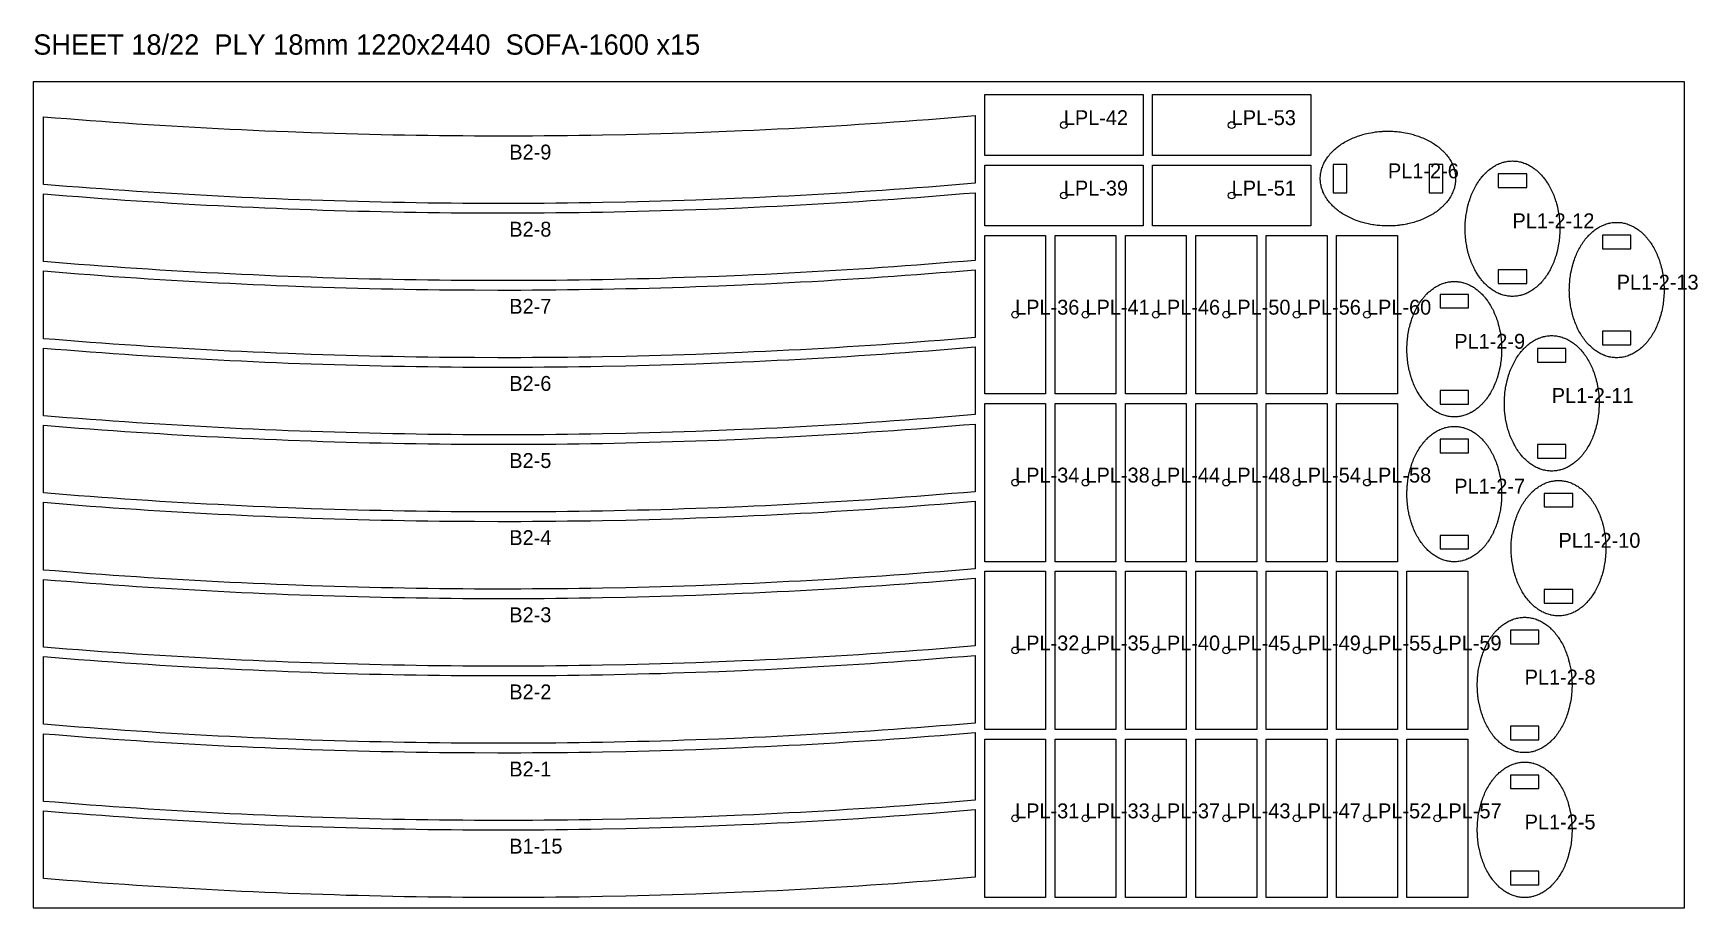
# Model space of a CAD drawing. Header units: millimetres. Extents: x 0 to 59980, y 0 to 1292.
# Drawn here: x 46580 to 49040, y 0 to 1292 of the extents above; entities that cross this region are included whole.
import ezdxf

# ---------------------------------------------------------------- set-up
doc = ezdxf.new("R2010")
doc.units = ezdxf.units.MM
for name, color, linetype in [('CUT_IN', 5, 'Continuous'), ('CUT_OUT', 1, 'Continuous'), ('DRILL', 3, 'Continuous'), ('LABEL', 7, 'Continuous'), ('SHEET', 8, 'Continuous')]:
    doc.layers.add(name, color=color, linetype=linetype)

msp = doc.modelspace()

# ---------------------------------------------------------------- texts
at = {"layer": 'LABEL'}
for s, height, p in [('SHEET 18/22  PLY 18mm 1220x2440  SOFA-1600 x15', 30, (46580, 1260)), ('LPL-42', 22, (48103, 1156)), ('LPL-53', 22, (48351, 1156)), ('B2-9', 22, (47283.5, 1105.14)), ('PL1-2-6', 22, (48582, 1077.43)), ('LPL-39', 22, (48103, 1052)), ('LPL-51', 22, (48351, 1052)), ('B2-8', 22, (47283.5, 991.23)), ('PL1-2-12', 22, (48766, 1003.62)), ('PL1-2-13', 22, (48920, 912.98)), ('B2-7', 22, (47283.5, 877.32)), ('LPL-36', 22, (48031, 876)), ('LPL-41', 22, (48135, 876)), ('LPL-46', 22, (48239, 876)), ('LPL-50', 22, (48343, 876)), ('LPL-56', 22, (48447, 876)), ('LPL-60', 22, (48551, 876)), ('PL1-2-9', 22, (48680, 825.62)), ('B2-6', 22, (47283.5, 763.41)), ('PL1-2-11', 22, (48824, 745.62)), ('B2-5', 22, (47283.5, 649.5)), ('LPL-34', 22, (48031, 628)), ('LPL-38', 22, (48135, 628)), ('LPL-44', 22, (48239, 628)), ('LPL-48', 22, (48343, 628)), ('LPL-54', 22, (48447, 628)), ('LPL-58', 22, (48551, 628)), ('PL1-2-7', 22, (48680, 611.62)), ('B2-4', 22, (47283.5, 535.59)), ('PL1-2-10', 22, (48834, 531.62)), ('B2-3', 22, (47283.5, 421.68)), ('LPL-32', 22, (48031, 380)), ('LPL-35', 22, (48135, 380)), ('LPL-40', 22, (48239, 380)), ('LPL-45', 22, (48343, 380)), ('LPL-49', 22, (48447, 380)), ('LPL-55', 22, (48551, 380)), ('LPL-59', 22, (48655, 380)), ('PL1-2-8', 22, (48784, 329.62)), ('B2-2', 22, (47283.5, 307.77)), ('B2-1', 22, (47283.5, 193.86)), ('LPL-31', 22, (48031, 132)), ('LPL-33', 22, (48135, 132)), ('LPL-37', 22, (48239, 132)), ('LPL-43', 22, (48343, 132)), ('LPL-47', 22, (48447, 132)), ('LPL-52', 22, (48551, 132)), ('LPL-57', 22, (48655, 132)), ('PL1-2-5', 22, (48784, 115.62)), ('B1-15', 22, (47283.5, 79.96))]:
    msp.add_text(s, height=height, dxfattribs=at).set_placement(p)

# ---------------------------------------------------------------- linework, layer by layer
at = {"layer": 'CUT_IN'}
for points in [[(48501, 1098), (48501, 1056), (48521, 1056), (48521, 1098), (48501, 1098)], [(48643, 1056), (48663, 1056), (48663, 1098), (48643, 1098), (48643, 1056)], [(48787, 1084), (48745, 1084), (48745, 1064), (48787, 1064), (48787, 1084)], [(48941, 993.37), (48899, 993.37), (48899, 973.37), (48941, 973.37), (48941, 993.37)], [(48745, 942), (48745, 922), (48787, 922), (48787, 942), (48745, 942)], [(48701, 906), (48659, 906), (48659, 886), (48701, 886), (48701, 906)], [(48899, 851.37), (48899, 831.37), (48941, 831.37), (48941, 851.37), (48899, 851.37)], [(48845, 826), (48803, 826), (48803, 806), (48845, 806), (48845, 826)], [(48659, 764), (48659, 744), (48701, 744), (48701, 764), (48659, 764)], [(48701, 692), (48659, 692), (48659, 672), (48701, 672), (48701, 692)], [(48803, 684), (48803, 664), (48845, 664), (48845, 684), (48803, 684)], [(48855, 612), (48813, 612), (48813, 592), (48855, 592), (48855, 612)], [(48659, 550), (48659, 530), (48701, 530), (48701, 550), (48659, 550)], [(48813, 470), (48813, 450), (48855, 450), (48855, 470), (48813, 470)], [(48805, 410), (48763, 410), (48763, 390), (48805, 390), (48805, 410)], [(48763, 268), (48763, 248), (48805, 248), (48805, 268), (48763, 268)], [(48805, 196), (48763, 196), (48763, 176), (48805, 176), (48805, 196)], [(48763, 54), (48763, 34), (48805, 34), (48805, 54), (48763, 54)]]:
    msp.add_lwpolyline(points, close=True, dxfattribs=at)
at = {"layer": 'CUT_OUT'}
for points in [[(48220, 1111), (47986, 1111), (47986, 1201), (48220, 1201), (48220, 1111)], [(48468, 1111), (48234, 1111), (48234, 1201), (48468, 1201), (48468, 1111)], [(46595, 1068.33), (46595, 1168.33), (46612.21, 1166.92), (46629.42, 1165.55), (46646.64, 1164.21), (46663.85, 1162.91), (46681.06, 1161.64), (46698.28, 1160.41), (46715.49, 1159.22), (46732.7, 1158.06), (46749.91, 1156.94), (46767.12, 1155.86), (46784.34, 1154.81), (46801.55, 1153.8), (46818.76, 1152.82), (46835.98, 1151.88), (46853.19, 1150.98), (46870.4, 1150.11), (46887.61, 1149.28), (46904.82, 1148.49), (46922.04, 1147.73), (46939.25, 1147.01), (46956.46, 1146.32), (46990.89, 1145.06), (47008.1, 1144.49), (47025.31, 1143.95), (47042.52, 1143.44), (47059.74, 1142.97), (47076.95, 1142.54), (47094.16, 1142.15), (47111.38, 1141.79), (47128.59, 1141.47), (47145.8, 1141.18), (47163.01, 1140.93), (47180.23, 1140.72), (47197.44, 1140.54), (47214.65, 1140.4), (47231.86, 1140.29), (47266.29, 1140.19), (47283.5, 1140.2), (47300.71, 1140.24), (47317.92, 1140.31), (47335.14, 1140.43), (47352.35, 1140.58), (47369.56, 1140.76), (47386.77, 1140.98), (47403.99, 1141.24), (47421.2, 1141.53), (47455.62, 1142.23), (47472.84, 1142.64), (47490.05, 1143.07), (47507.26, 1143.55), (47524.48, 1144.06), (47541.69, 1144.61), (47558.9, 1145.19), (47593.33, 1146.47), (47627.75, 1147.89), (47644.96, 1148.66), (47662.17, 1149.46), (47679.39, 1150.3), (47696.6, 1151.18), (47713.81, 1152.09), (47731.03, 1153.03), (47748.24, 1154.02), (47765.45, 1155.04), (47782.66, 1156.09), (47799.88, 1157.19), (47817.09, 1158.31), (47834.3, 1159.48), (47851.51, 1160.68), (47868.72, 1161.92), (47885.94, 1163.19), (47903.15, 1164.5), (47920.36, 1165.85), (47937.58, 1167.23), (47954.79, 1168.65), (47972, 1170.1), (47972, 1070.1), (47954.79, 1068.65), (47937.58, 1067.23), (47920.36, 1065.85), (47903.15, 1064.5), (47885.94, 1063.19), (47868.72, 1061.92), (47851.51, 1060.68), (47834.3, 1059.48), (47817.09, 1058.31), (47799.88, 1057.19), (47782.66, 1056.09), (47765.45, 1055.04), (47748.24, 1054.02), (47731.03, 1053.03), (47713.81, 1052.09), (47696.6, 1051.18), (47679.39, 1050.3), (47662.17, 1049.46), (47644.96, 1048.66), (47627.75, 1047.89), (47593.33, 1046.47), (47558.9, 1045.19), (47541.69, 1044.61), (47524.48, 1044.06), (47507.26, 1043.55), (47490.05, 1043.07), (47472.84, 1042.64), (47455.62, 1042.23), (47421.2, 1041.53), (47403.99, 1041.24), (47386.77, 1040.98), (47369.56, 1040.76), (47352.35, 1040.58), (47335.14, 1040.43), (47317.92, 1040.31), (47300.71, 1040.24), (47283.5, 1040.2), (47266.29, 1040.19), (47231.86, 1040.29), (47214.65, 1040.4), (47197.44, 1040.54), (47180.23, 1040.72), (47163.01, 1040.93), (47145.8, 1041.18), (47128.59, 1041.47), (47111.38, 1041.79), (47094.16, 1042.15), (47076.95, 1042.54), (47059.74, 1042.97), (47042.52, 1043.44), (47025.31, 1043.95), (47008.1, 1044.49), (46990.89, 1045.06), (46956.46, 1046.32), (46939.25, 1047.01), (46922.04, 1047.73), (46904.82, 1048.49), (46887.61, 1049.28), (46870.4, 1050.11), (46853.19, 1050.98), (46835.98, 1051.88), (46818.76, 1052.82), (46801.55, 1053.8), (46784.34, 1054.81), (46767.12, 1055.86), (46749.91, 1056.94), (46732.7, 1058.06), (46715.49, 1059.22), (46698.28, 1060.41), (46681.06, 1061.64), (46663.85, 1062.91), (46646.64, 1064.21), (46629.42, 1065.55), (46612.21, 1066.92), (46595, 1068.33)], [(48584.45, 1146.98), (48586.91, 1146.92), (48589.36, 1146.81), (48591.8, 1146.66), (48595.46, 1146.36), (48597.89, 1146.11), (48600.3, 1145.82), (48602.71, 1145.48), (48605.11, 1145.11), (48607.49, 1144.69), (48611.03, 1143.99), (48613.37, 1143.47), (48615.69, 1142.91), (48619.13, 1142), (48621.4, 1141.34), (48624.76, 1140.28), (48626.96, 1139.53), (48629.14, 1138.73), (48631.29, 1137.91), (48633.41, 1137.04), (48635.5, 1136.14), (48636.53, 1135.68), (48639.58, 1134.23), (48641.57, 1133.22), (48642.55, 1132.71), (48644.49, 1131.65), (48646.38, 1130.56), (48649.16, 1128.87), (48650.95, 1127.7), (48652.71, 1126.5), (48653.57, 1125.89), (48655.27, 1124.64), (48656.1, 1124.01), (48656.91, 1123.37), (48658.52, 1122.07), (48659.3, 1121.41), (48660.83, 1120.07), (48662.32, 1118.7), (48663.05, 1118.01), (48663.76, 1117.31), (48665.15, 1115.89), (48666.49, 1114.45), (48667.14, 1113.72), (48668.4, 1112.25), (48669.61, 1110.75), (48670.76, 1109.24), (48671.87, 1107.7), (48672.4, 1106.93), (48673.42, 1105.37), (48674.39, 1103.79), (48675.3, 1102.19), (48675.73, 1101.39), (48676.56, 1099.77), (48677.33, 1098.14), (48678.04, 1096.5), (48678.38, 1095.67), (48679, 1094.01), (48679.57, 1092.34), (48680.08, 1090.66), (48680.31, 1089.81), (48680.53, 1088.97), (48680.92, 1087.27), (48681.25, 1085.57), (48681.52, 1083.86), (48681.73, 1082.15), (48681.88, 1080.43), (48681.97, 1078.72), (48681.99, 1077.86), (48682, 1077), (48681.97, 1075.28), (48681.88, 1073.57), (48681.73, 1071.85), (48681.52, 1070.14), (48681.25, 1068.43), (48680.92, 1066.73), (48680.73, 1065.88), (48680.53, 1065.03), (48680.08, 1063.34), (48679.57, 1061.66), (48679, 1059.99), (48678.38, 1058.33), (48678.04, 1057.5), (48677.33, 1055.86), (48676.56, 1054.23), (48675.73, 1052.61), (48675.3, 1051.81), (48674.39, 1050.21), (48673.42, 1048.63), (48672.4, 1047.07), (48671.87, 1046.3), (48670.76, 1044.76), (48669.61, 1043.25), (48668.4, 1041.75), (48667.14, 1040.28), (48666.49, 1039.55), (48665.15, 1038.11), (48663.76, 1036.69), (48663.05, 1035.99), (48662.32, 1035.3), (48660.83, 1033.93), (48659.3, 1032.59), (48658.52, 1031.93), (48656.91, 1030.63), (48656.1, 1029.99), (48655.27, 1029.36), (48653.57, 1028.11), (48651.84, 1026.9), (48650.06, 1025.71), (48649.16, 1025.13), (48646.38, 1023.44), (48644.49, 1022.35), (48642.55, 1021.29), (48640.58, 1020.27), (48639.58, 1019.77), (48637.56, 1018.8), (48635.5, 1017.86), (48633.41, 1016.96), (48631.29, 1016.09), (48629.14, 1015.27), (48626.96, 1014.47), (48625.86, 1014.09), (48623.64, 1013.36), (48621.4, 1012.66), (48620.27, 1012.33), (48617.99, 1011.69), (48615.69, 1011.09), (48613.37, 1010.53), (48611.03, 1010.01), (48609.85, 1009.77), (48607.49, 1009.31), (48605.11, 1008.89), (48602.71, 1008.52), (48600.3, 1008.18), (48599.1, 1008.03), (48597.89, 1007.89), (48595.46, 1007.64), (48593.02, 1007.43), (48589.36, 1007.19), (48586.91, 1007.08), (48584.45, 1007.02), (48582, 1007), (48579.55, 1007.02), (48577.09, 1007.08), (48575.87, 1007.13), (48573.42, 1007.26), (48569.76, 1007.53), (48568.54, 1007.64), (48566.11, 1007.89), (48563.7, 1008.18), (48561.29, 1008.52), (48558.89, 1008.89), (48556.51, 1009.31), (48552.97, 1010.01), (48550.63, 1010.53), (48548.31, 1011.09), (48544.87, 1012), (48542.6, 1012.66), (48539.24, 1013.72), (48537.04, 1014.47), (48534.86, 1015.27), (48532.71, 1016.09), (48530.59, 1016.96), (48529.54, 1017.41), (48527.47, 1018.32), (48526.44, 1018.8), (48524.42, 1019.77), (48523.42, 1020.27), (48521.45, 1021.29), (48519.51, 1022.35), (48517.62, 1023.44), (48515.76, 1024.56), (48514.84, 1025.13), (48513.05, 1026.3), (48511.29, 1027.5), (48510.43, 1028.11), (48508.73, 1029.36), (48507.9, 1029.99), (48507.09, 1030.63), (48505.48, 1031.93), (48504.7, 1032.59), (48503.17, 1033.93), (48502.42, 1034.61), (48500.95, 1035.99), (48500.24, 1036.69), (48498.85, 1038.11), (48497.51, 1039.55), (48496.86, 1040.28), (48495.6, 1041.75), (48494.39, 1043.25), (48493.24, 1044.76), (48492.13, 1046.3), (48491.08, 1047.85), (48490.58, 1048.63), (48489.61, 1050.21), (48488.7, 1051.81), (48488.27, 1052.61), (48487.44, 1054.23), (48486.67, 1055.86), (48485.96, 1057.5), (48485.62, 1058.33), (48485, 1059.99), (48484.43, 1061.66), (48483.92, 1063.34), (48483.69, 1064.19), (48483.47, 1065.03), (48483.08, 1066.73), (48482.75, 1068.43), (48482.48, 1070.14), (48482.27, 1071.85), (48482.19, 1072.71), (48482.12, 1073.57), (48482.03, 1075.28), (48482, 1077), (48482.03, 1078.72), (48482.12, 1080.43), (48482.19, 1081.29), (48482.27, 1082.15), (48482.48, 1083.86), (48482.75, 1085.57), (48483.08, 1087.27), (48483.47, 1088.97), (48483.69, 1089.81), (48483.92, 1090.66), (48484.43, 1092.34), (48485, 1094.01), (48485.62, 1095.67), (48485.96, 1096.5), (48486.67, 1098.14), (48487.44, 1099.77), (48488.27, 1101.39), (48488.7, 1102.19), (48489.61, 1103.79), (48490.58, 1105.37), (48491.08, 1106.15), (48492.13, 1107.7), (48493.24, 1109.24), (48494.39, 1110.75), (48494.99, 1111.5), (48495.6, 1112.25), (48496.23, 1112.99), (48497.51, 1114.45), (48498.85, 1115.89), (48499.54, 1116.6), (48500.95, 1118.01), (48502.42, 1119.39), (48503.17, 1120.07), (48504.7, 1121.41), (48505.48, 1122.07), (48506.28, 1122.72), (48507.9, 1124.01), (48508.73, 1124.64), (48510.43, 1125.89), (48511.29, 1126.5), (48513.05, 1127.7), (48514.84, 1128.87), (48515.76, 1129.44), (48517.62, 1130.56), (48519.51, 1131.65), (48521.45, 1132.71), (48522.43, 1133.22), (48524.42, 1134.23), (48526.44, 1135.2), (48527.47, 1135.68), (48529.54, 1136.59), (48530.59, 1137.04), (48532.71, 1137.91), (48534.86, 1138.73), (48537.04, 1139.53), (48539.24, 1140.28), (48540.36, 1140.64), (48542.6, 1141.34), (48544.87, 1142), (48548.31, 1142.91), (48550.63, 1143.47), (48552.97, 1143.99), (48556.51, 1144.69), (48558.89, 1145.11), (48560.09, 1145.3), (48563.7, 1145.82), (48566.11, 1146.11), (48568.54, 1146.36), (48570.98, 1146.57), (48573.42, 1146.74), (48574.64, 1146.81), (48577.09, 1146.92), (48579.55, 1146.98), (48580.77, 1146.99), (48582, 1147), (48584.45, 1146.98)], [(48220, 1007), (47986, 1007), (47986, 1097), (48220, 1097), (48220, 1007)], [(48468, 1007), (48234, 1007), (48234, 1097), (48468, 1097), (48468, 1007)], [(48835.98, 1000.55), (48835.92, 998.09), (48835.81, 995.64), (48835.66, 993.2), (48835.36, 989.54), (48835.11, 987.11), (48834.82, 984.7), (48834.48, 982.29), (48834.11, 979.89), (48833.69, 977.51), (48832.99, 973.97), (48832.47, 971.63), (48831.91, 969.31), (48831, 965.87), (48830.34, 963.6), (48829.28, 960.24), (48828.53, 958.04), (48827.73, 955.86), (48826.91, 953.71), (48826.04, 951.59), (48825.14, 949.5), (48824.68, 948.47), (48823.23, 945.42), (48822.22, 943.43), (48821.71, 942.45), (48820.65, 940.51), (48819.56, 938.62), (48817.87, 935.84), (48816.7, 934.05), (48815.5, 932.29), (48814.89, 931.43), (48813.64, 929.73), (48813.01, 928.9), (48812.37, 928.09), (48811.07, 926.48), (48810.41, 925.7), (48809.07, 924.17), (48807.7, 922.68), (48807.01, 921.95), (48806.31, 921.24), (48804.89, 919.85), (48803.45, 918.51), (48802.72, 917.86), (48801.25, 916.6), (48799.75, 915.39), (48798.24, 914.24), (48796.7, 913.13), (48795.93, 912.6), (48794.37, 911.58), (48792.79, 910.61), (48791.19, 909.7), (48790.39, 909.27), (48788.77, 908.44), (48787.14, 907.67), (48785.5, 906.96), (48784.67, 906.62), (48783.01, 906), (48781.34, 905.43), (48779.66, 904.92), (48778.81, 904.69), (48777.97, 904.47), (48776.27, 904.08), (48774.57, 903.75), (48772.86, 903.48), (48771.15, 903.27), (48769.43, 903.12), (48767.72, 903.03), (48766.86, 903.01), (48766, 903), (48764.28, 903.03), (48762.57, 903.12), (48760.85, 903.27), (48759.14, 903.48), (48757.43, 903.75), (48755.73, 904.08), (48754.88, 904.27), (48754.03, 904.47), (48752.34, 904.92), (48750.66, 905.43), (48748.99, 906), (48747.33, 906.62), (48746.5, 906.96), (48744.86, 907.67), (48743.23, 908.44), (48741.61, 909.27), (48740.81, 909.7), (48739.21, 910.61), (48737.63, 911.58), (48736.07, 912.6), (48735.3, 913.13), (48733.76, 914.24), (48732.25, 915.39), (48730.75, 916.6), (48729.28, 917.86), (48728.55, 918.51), (48727.11, 919.85), (48725.69, 921.24), (48724.99, 921.95), (48724.3, 922.68), (48722.93, 924.17), (48721.59, 925.7), (48720.93, 926.48), (48719.63, 928.09), (48718.99, 928.9), (48718.36, 929.73), (48717.11, 931.43), (48715.9, 933.16), (48714.71, 934.94), (48714.13, 935.84), (48712.44, 938.62), (48711.35, 940.51), (48710.29, 942.45), (48709.27, 944.42), (48708.77, 945.42), (48707.8, 947.44), (48706.86, 949.5), (48705.96, 951.59), (48705.09, 953.71), (48704.27, 955.86), (48703.47, 958.04), (48703.09, 959.14), (48702.36, 961.36), (48701.66, 963.6), (48701.33, 964.73), (48700.69, 967.01), (48700.09, 969.31), (48699.53, 971.63), (48699.01, 973.97), (48698.77, 975.15), (48698.31, 977.51), (48697.89, 979.89), (48697.52, 982.29), (48697.18, 984.7), (48697.03, 985.9), (48696.89, 987.11), (48696.64, 989.54), (48696.43, 991.98), (48696.19, 995.64), (48696.08, 998.09), (48696.02, 1000.55), (48696, 1003), (48696.02, 1005.45), (48696.08, 1007.91), (48696.13, 1009.13), (48696.26, 1011.58), (48696.53, 1015.24), (48696.64, 1016.46), (48696.89, 1018.89), (48697.18, 1021.3), (48697.52, 1023.71), (48697.89, 1026.11), (48698.31, 1028.49), (48699.01, 1032.03), (48699.53, 1034.37), (48700.09, 1036.69), (48701, 1040.13), (48701.66, 1042.4), (48702.72, 1045.76), (48703.47, 1047.96), (48704.27, 1050.14), (48705.09, 1052.29), (48705.96, 1054.41), (48706.41, 1055.46), (48707.32, 1057.53), (48707.8, 1058.56), (48708.77, 1060.58), (48709.27, 1061.58), (48710.29, 1063.55), (48711.35, 1065.49), (48712.44, 1067.38), (48713.56, 1069.24), (48714.13, 1070.16), (48715.3, 1071.95), (48716.5, 1073.71), (48717.11, 1074.57), (48718.36, 1076.27), (48718.99, 1077.1), (48719.63, 1077.91), (48720.93, 1079.52), (48721.59, 1080.3), (48722.93, 1081.83), (48723.61, 1082.58), (48724.99, 1084.05), (48725.69, 1084.76), (48727.11, 1086.15), (48728.55, 1087.49), (48729.28, 1088.14), (48730.75, 1089.4), (48732.25, 1090.61), (48733.76, 1091.76), (48735.3, 1092.87), (48736.85, 1093.92), (48737.63, 1094.42), (48739.21, 1095.39), (48740.81, 1096.3), (48741.61, 1096.73), (48743.23, 1097.56), (48744.86, 1098.33), (48746.5, 1099.04), (48747.33, 1099.38), (48748.99, 1100), (48750.66, 1100.57), (48752.34, 1101.08), (48753.19, 1101.31), (48754.03, 1101.53), (48755.73, 1101.92), (48757.43, 1102.25), (48759.14, 1102.52), (48760.85, 1102.73), (48761.71, 1102.81), (48762.57, 1102.88), (48764.28, 1102.97), (48766, 1103), (48767.72, 1102.97), (48769.43, 1102.88), (48770.29, 1102.81), (48771.15, 1102.73), (48772.86, 1102.52), (48774.57, 1102.25), (48776.27, 1101.92), (48777.97, 1101.53), (48778.81, 1101.31), (48779.66, 1101.08), (48781.34, 1100.57), (48783.01, 1100), (48784.67, 1099.38), (48785.5, 1099.04), (48787.14, 1098.33), (48788.77, 1097.56), (48790.39, 1096.73), (48791.19, 1096.3), (48792.79, 1095.39), (48794.37, 1094.42), (48795.15, 1093.92), (48796.7, 1092.87), (48798.24, 1091.76), (48799.75, 1090.61), (48800.5, 1090.01), (48801.25, 1089.4), (48801.99, 1088.77), (48803.45, 1087.49), (48804.89, 1086.15), (48805.6, 1085.46), (48807.01, 1084.05), (48808.39, 1082.58), (48809.07, 1081.83), (48810.41, 1080.3), (48811.07, 1079.52), (48811.72, 1078.72), (48813.01, 1077.1), (48813.64, 1076.27), (48814.89, 1074.57), (48815.5, 1073.71), (48816.7, 1071.95), (48817.87, 1070.16), (48818.44, 1069.24), (48819.56, 1067.38), (48820.65, 1065.49), (48821.71, 1063.55), (48822.22, 1062.57), (48823.23, 1060.58), (48824.2, 1058.56), (48824.68, 1057.53), (48825.59, 1055.46), (48826.04, 1054.41), (48826.91, 1052.29), (48827.73, 1050.14), (48828.53, 1047.96), (48829.28, 1045.76), (48829.64, 1044.64), (48830.34, 1042.4), (48831, 1040.13), (48831.91, 1036.69), (48832.47, 1034.37), (48832.99, 1032.03), (48833.69, 1028.49), (48834.11, 1026.11), (48834.3, 1024.91), (48834.82, 1021.3), (48835.11, 1018.89), (48835.36, 1016.46), (48835.57, 1014.02), (48835.74, 1011.58), (48835.81, 1010.36), (48835.92, 1007.91), (48835.98, 1005.45), (48835.99, 1004.23), (48836, 1003), (48835.98, 1000.55)], [(46595, 954.42), (46595, 1054.42), (46612.21, 1053.01), (46629.42, 1051.64), (46646.64, 1050.3), (46663.85, 1049), (46681.06, 1047.73), (46698.28, 1046.5), (46715.49, 1045.31), (46732.7, 1044.15), (46749.91, 1043.03), (46767.12, 1041.95), (46784.34, 1040.9), (46801.55, 1039.89), (46818.76, 1038.91), (46835.98, 1037.97), (46853.19, 1037.07), (46870.4, 1036.2), (46887.61, 1035.37), (46904.82, 1034.58), (46922.04, 1033.82), (46939.25, 1033.1), (46956.46, 1032.41), (46990.89, 1031.15), (47008.1, 1030.58), (47025.31, 1030.04), (47042.52, 1029.53), (47059.74, 1029.06), (47076.95, 1028.63), (47094.16, 1028.24), (47111.38, 1027.88), (47128.59, 1027.56), (47145.8, 1027.27), (47163.01, 1027.02), (47180.23, 1026.81), (47197.44, 1026.63), (47214.65, 1026.49), (47231.86, 1026.38), (47266.29, 1026.28), (47283.5, 1026.29), (47300.71, 1026.33), (47317.92, 1026.4), (47335.14, 1026.52), (47352.35, 1026.67), (47369.56, 1026.85), (47386.77, 1027.07), (47403.99, 1027.33), (47421.2, 1027.62), (47455.62, 1028.32), (47472.84, 1028.73), (47490.05, 1029.16), (47507.26, 1029.64), (47524.48, 1030.15), (47541.69, 1030.7), (47558.9, 1031.28), (47593.33, 1032.56), (47627.75, 1033.98), (47644.96, 1034.75), (47662.17, 1035.55), (47679.39, 1036.39), (47696.6, 1037.27), (47713.81, 1038.18), (47731.03, 1039.12), (47748.24, 1040.11), (47765.45, 1041.13), (47782.66, 1042.18), (47799.88, 1043.28), (47817.09, 1044.4), (47834.3, 1045.57), (47851.51, 1046.77), (47868.72, 1048.01), (47885.94, 1049.28), (47903.15, 1050.59), (47920.36, 1051.94), (47937.58, 1053.32), (47954.79, 1054.74), (47972, 1056.19), (47972, 956.19), (47954.79, 954.74), (47937.58, 953.32), (47920.36, 951.94), (47903.15, 950.59), (47885.94, 949.28), (47868.72, 948.01), (47851.51, 946.77), (47834.3, 945.57), (47817.09, 944.4), (47799.88, 943.28), (47782.66, 942.18), (47765.45, 941.13), (47748.24, 940.11), (47731.03, 939.12), (47713.81, 938.18), (47696.6, 937.27), (47679.39, 936.39), (47662.17, 935.55), (47644.96, 934.75), (47627.75, 933.98), (47593.33, 932.56), (47558.9, 931.28), (47541.69, 930.7), (47524.48, 930.15), (47507.26, 929.64), (47490.05, 929.16), (47472.84, 928.73), (47455.62, 928.32), (47421.2, 927.62), (47403.99, 927.33), (47386.77, 927.07), (47369.56, 926.85), (47352.35, 926.67), (47335.14, 926.52), (47317.92, 926.4), (47300.71, 926.33), (47283.5, 926.29), (47266.29, 926.28), (47231.86, 926.38), (47214.65, 926.49), (47197.44, 926.63), (47180.23, 926.81), (47163.01, 927.02), (47145.8, 927.27), (47128.59, 927.56), (47111.38, 927.88), (47094.16, 928.24), (47076.95, 928.63), (47059.74, 929.06), (47042.52, 929.53), (47025.31, 930.04), (47008.1, 930.58), (46990.89, 931.15), (46956.46, 932.41), (46939.25, 933.1), (46922.04, 933.82), (46904.82, 934.58), (46887.61, 935.37), (46870.4, 936.2), (46853.19, 937.07), (46835.98, 937.97), (46818.76, 938.91), (46801.55, 939.89), (46784.34, 940.9), (46767.12, 941.95), (46749.91, 943.03), (46732.7, 944.15), (46715.49, 945.31), (46698.28, 946.5), (46681.06, 947.73), (46663.85, 949), (46646.64, 950.3), (46629.42, 951.64), (46612.21, 953.01), (46595, 954.42)], [(48989.98, 909.92), (48989.92, 907.46), (48989.81, 905.01), (48989.66, 902.57), (48989.36, 898.91), (48989.11, 896.48), (48988.82, 894.07), (48988.48, 891.66), (48988.11, 889.26), (48987.69, 886.88), (48986.99, 883.34), (48986.47, 881), (48985.91, 878.68), (48985, 875.24), (48984.34, 872.97), (48983.28, 869.61), (48982.53, 867.41), (48981.73, 865.23), (48980.91, 863.08), (48980.04, 860.96), (48979.14, 858.87), (48978.68, 857.84), (48977.23, 854.79), (48976.22, 852.8), (48975.71, 851.82), (48974.65, 849.88), (48973.56, 847.99), (48971.87, 845.21), (48970.7, 843.42), (48969.5, 841.66), (48968.89, 840.8), (48967.64, 839.1), (48967.01, 838.27), (48966.37, 837.46), (48965.07, 835.85), (48964.41, 835.07), (48963.07, 833.54), (48961.7, 832.05), (48961.01, 831.32), (48960.31, 830.61), (48958.89, 829.22), (48957.45, 827.88), (48956.72, 827.23), (48955.25, 825.97), (48953.75, 824.76), (48952.24, 823.61), (48950.7, 822.5), (48949.93, 821.97), (48948.37, 820.95), (48946.79, 819.98), (48945.19, 819.07), (48944.39, 818.64), (48942.77, 817.81), (48941.14, 817.04), (48939.5, 816.33), (48938.67, 815.99), (48937.01, 815.37), (48935.34, 814.8), (48933.66, 814.29), (48932.81, 814.06), (48931.97, 813.84), (48930.27, 813.45), (48928.57, 813.12), (48926.86, 812.85), (48925.15, 812.64), (48923.43, 812.49), (48921.72, 812.4), (48920.86, 812.38), (48920, 812.37), (48918.28, 812.4), (48916.57, 812.49), (48914.85, 812.64), (48913.14, 812.85), (48911.43, 813.12), (48909.73, 813.45), (48908.88, 813.64), (48908.03, 813.84), (48906.34, 814.29), (48904.66, 814.8), (48902.99, 815.37), (48901.33, 815.99), (48900.5, 816.33), (48898.86, 817.04), (48897.23, 817.81), (48895.61, 818.64), (48894.81, 819.07), (48893.21, 819.98), (48891.63, 820.95), (48890.07, 821.97), (48889.3, 822.5), (48887.76, 823.61), (48886.25, 824.76), (48884.75, 825.97), (48883.28, 827.23), (48882.55, 827.88), (48881.11, 829.22), (48879.69, 830.61), (48878.99, 831.32), (48878.3, 832.05), (48876.93, 833.54), (48875.59, 835.07), (48874.93, 835.85), (48873.63, 837.46), (48872.99, 838.27), (48872.36, 839.1), (48871.11, 840.8), (48869.9, 842.53), (48868.71, 844.31), (48868.13, 845.21), (48866.44, 847.99), (48865.35, 849.88), (48864.29, 851.82), (48863.27, 853.79), (48862.77, 854.79), (48861.8, 856.81), (48860.86, 858.87), (48859.96, 860.96), (48859.09, 863.08), (48858.27, 865.23), (48857.47, 867.41), (48857.09, 868.51), (48856.36, 870.73), (48855.66, 872.97), (48855.33, 874.1), (48854.69, 876.38), (48854.09, 878.68), (48853.53, 881), (48853.01, 883.34), (48852.77, 884.52), (48852.31, 886.88), (48851.89, 889.26), (48851.52, 891.66), (48851.18, 894.07), (48851.03, 895.27), (48850.89, 896.48), (48850.64, 898.91), (48850.43, 901.35), (48850.19, 905.01), (48850.08, 907.46), (48850.02, 909.92), (48850, 912.37), (48850.02, 914.82), (48850.08, 917.28), (48850.13, 918.5), (48850.26, 920.95), (48850.53, 924.61), (48850.64, 925.83), (48850.89, 928.26), (48851.18, 930.67), (48851.52, 933.08), (48851.89, 935.48), (48852.31, 937.86), (48853.01, 941.4), (48853.53, 943.74), (48854.09, 946.06), (48855, 949.5), (48855.66, 951.77), (48856.72, 955.13), (48857.47, 957.33), (48858.27, 959.51), (48859.09, 961.66), (48859.96, 963.78), (48860.41, 964.83), (48861.32, 966.9), (48861.8, 967.93), (48862.77, 969.95), (48863.27, 970.95), (48864.29, 972.92), (48865.35, 974.86), (48866.44, 976.75), (48867.56, 978.61), (48868.13, 979.53), (48869.3, 981.32), (48870.5, 983.08), (48871.11, 983.94), (48872.36, 985.64), (48872.99, 986.47), (48873.63, 987.28), (48874.93, 988.89), (48875.59, 989.67), (48876.93, 991.2), (48877.61, 991.95), (48878.99, 993.42), (48879.69, 994.13), (48881.11, 995.52), (48882.55, 996.86), (48883.28, 997.51), (48884.75, 998.77), (48886.25, 999.98), (48887.76, 1001.13), (48889.3, 1002.24), (48890.85, 1003.29), (48891.63, 1003.79), (48893.21, 1004.76), (48894.81, 1005.67), (48895.61, 1006.1), (48897.23, 1006.93), (48898.86, 1007.7), (48900.5, 1008.41), (48901.33, 1008.75), (48902.99, 1009.37), (48904.66, 1009.94), (48906.34, 1010.45), (48907.19, 1010.68), (48908.03, 1010.9), (48909.73, 1011.29), (48911.43, 1011.62), (48913.14, 1011.89), (48914.85, 1012.1), (48915.71, 1012.18), (48916.57, 1012.25), (48918.28, 1012.34), (48920, 1012.37), (48921.72, 1012.34), (48923.43, 1012.25), (48924.29, 1012.18), (48925.15, 1012.1), (48926.86, 1011.89), (48928.57, 1011.62), (48930.27, 1011.29), (48931.97, 1010.9), (48932.81, 1010.68), (48933.66, 1010.45), (48935.34, 1009.94), (48937.01, 1009.37), (48938.67, 1008.75), (48939.5, 1008.41), (48941.14, 1007.7), (48942.77, 1006.93), (48944.39, 1006.1), (48945.19, 1005.67), (48946.79, 1004.76), (48948.37, 1003.79), (48949.15, 1003.29), (48950.7, 1002.24), (48952.24, 1001.13), (48953.75, 999.98), (48954.5, 999.38), (48955.25, 998.77), (48955.99, 998.14), (48957.45, 996.86), (48958.89, 995.52), (48959.6, 994.83), (48961.01, 993.42), (48962.39, 991.95), (48963.07, 991.2), (48964.41, 989.67), (48965.07, 988.89), (48965.72, 988.09), (48967.01, 986.47), (48967.64, 985.64), (48968.89, 983.94), (48969.5, 983.08), (48970.7, 981.32), (48971.87, 979.53), (48972.44, 978.61), (48973.56, 976.75), (48974.65, 974.86), (48975.71, 972.92), (48976.22, 971.94), (48977.23, 969.95), (48978.2, 967.93), (48978.68, 966.9), (48979.59, 964.83), (48980.04, 963.78), (48980.91, 961.66), (48981.73, 959.51), (48982.53, 957.33), (48983.28, 955.13), (48983.64, 954.01), (48984.34, 951.77), (48985, 949.5), (48985.91, 946.06), (48986.47, 943.74), (48986.99, 941.4), (48987.69, 937.86), (48988.11, 935.48), (48988.3, 934.28), (48988.82, 930.67), (48989.11, 928.26), (48989.36, 925.83), (48989.57, 923.39), (48989.74, 920.95), (48989.81, 919.73), (48989.92, 917.28), (48989.98, 914.82), (48989.99, 913.6), (48990, 912.37), (48989.98, 909.92)], [(48076, 993), (48076, 759), (47986, 759), (47986, 993), (48076, 993)], [(48180, 993), (48180, 759), (48090, 759), (48090, 993), (48180, 993)], [(48284, 993), (48284, 759), (48194, 759), (48194, 993), (48284, 993)], [(48388, 993), (48388, 759), (48298, 759), (48298, 993), (48388, 993)], [(48492, 993), (48492, 759), (48402, 759), (48402, 993), (48492, 993)], [(48596, 993), (48596, 759), (48506, 759), (48506, 993), (48596, 993)], [(46595, 840.51), (46595, 940.51), (46612.21, 939.1), (46629.42, 937.73), (46646.64, 936.39), (46663.85, 935.09), (46681.06, 933.82), (46698.28, 932.59), (46715.49, 931.4), (46732.7, 930.24), (46749.91, 929.12), (46767.12, 928.04), (46784.34, 926.99), (46801.55, 925.98), (46818.76, 925), (46835.98, 924.06), (46853.19, 923.16), (46870.4, 922.29), (46887.61, 921.46), (46904.82, 920.67), (46922.04, 919.91), (46939.25, 919.19), (46956.46, 918.5), (46990.89, 917.24), (47008.1, 916.67), (47025.31, 916.13), (47042.52, 915.62), (47059.74, 915.15), (47076.95, 914.72), (47094.16, 914.33), (47111.38, 913.97), (47128.59, 913.65), (47145.8, 913.36), (47163.01, 913.11), (47180.23, 912.9), (47197.44, 912.72), (47214.65, 912.58), (47231.86, 912.47), (47266.29, 912.37), (47283.5, 912.38), (47300.71, 912.42), (47317.92, 912.49), (47335.14, 912.61), (47352.35, 912.76), (47369.56, 912.94), (47386.77, 913.16), (47403.99, 913.42), (47421.2, 913.71), (47455.62, 914.41), (47472.84, 914.82), (47490.05, 915.25), (47507.26, 915.73), (47524.48, 916.24), (47541.69, 916.79), (47558.9, 917.37), (47593.33, 918.65), (47627.75, 920.07), (47644.96, 920.84), (47662.17, 921.64), (47679.39, 922.48), (47696.6, 923.36), (47713.81, 924.27), (47731.03, 925.21), (47748.24, 926.2), (47765.45, 927.22), (47782.66, 928.27), (47799.88, 929.37), (47817.09, 930.49), (47834.3, 931.66), (47851.51, 932.86), (47868.72, 934.1), (47885.94, 935.37), (47903.15, 936.68), (47920.36, 938.03), (47937.58, 939.41), (47954.79, 940.83), (47972, 942.28), (47972, 842.28), (47954.79, 840.83), (47937.58, 839.41), (47920.36, 838.03), (47903.15, 836.68), (47885.94, 835.37), (47868.72, 834.1), (47851.51, 832.86), (47834.3, 831.66), (47817.09, 830.49), (47799.88, 829.37), (47782.66, 828.27), (47765.45, 827.22), (47748.24, 826.2), (47731.03, 825.21), (47713.81, 824.27), (47696.6, 823.36), (47679.39, 822.48), (47662.17, 821.64), (47644.96, 820.84), (47627.75, 820.07), (47593.33, 818.65), (47558.9, 817.37), (47541.69, 816.79), (47524.48, 816.24), (47507.26, 815.73), (47490.05, 815.25), (47472.84, 814.82), (47455.62, 814.41), (47421.2, 813.71), (47403.99, 813.42), (47386.77, 813.16), (47369.56, 812.94), (47352.35, 812.76), (47335.14, 812.61), (47317.92, 812.49), (47300.71, 812.42), (47283.5, 812.38), (47266.29, 812.37), (47231.86, 812.47), (47214.65, 812.58), (47197.44, 812.72), (47180.23, 812.9), (47163.01, 813.11), (47145.8, 813.36), (47128.59, 813.65), (47111.38, 813.97), (47094.16, 814.33), (47076.95, 814.72), (47059.74, 815.15), (47042.52, 815.62), (47025.31, 816.13), (47008.1, 816.67), (46990.89, 817.24), (46956.46, 818.5), (46939.25, 819.19), (46922.04, 819.91), (46904.82, 820.67), (46887.61, 821.46), (46870.4, 822.29), (46853.19, 823.16), (46835.98, 824.06), (46818.76, 825), (46801.55, 825.98), (46784.34, 826.99), (46767.12, 828.04), (46749.91, 829.12), (46732.7, 830.24), (46715.49, 831.4), (46698.28, 832.59), (46681.06, 833.82), (46663.85, 835.09), (46646.64, 836.39), (46629.42, 837.73), (46612.21, 839.1), (46595, 840.51)], [(48749.98, 822.55), (48749.92, 820.09), (48749.81, 817.64), (48749.66, 815.2), (48749.36, 811.54), (48749.11, 809.11), (48748.82, 806.7), (48748.48, 804.29), (48748.11, 801.89), (48747.69, 799.51), (48746.99, 795.97), (48746.47, 793.63), (48745.91, 791.31), (48745, 787.87), (48744.34, 785.6), (48743.28, 782.24), (48742.53, 780.04), (48741.73, 777.86), (48740.91, 775.71), (48740.04, 773.59), (48739.14, 771.5), (48738.68, 770.47), (48737.23, 767.42), (48736.22, 765.43), (48735.71, 764.45), (48734.65, 762.51), (48733.56, 760.62), (48731.87, 757.84), (48730.7, 756.05), (48729.5, 754.29), (48728.89, 753.43), (48727.64, 751.73), (48727.01, 750.9), (48726.37, 750.09), (48725.07, 748.48), (48724.41, 747.7), (48723.07, 746.17), (48721.7, 744.68), (48721.01, 743.95), (48720.31, 743.24), (48718.89, 741.85), (48717.45, 740.51), (48716.72, 739.86), (48715.25, 738.6), (48713.75, 737.39), (48712.24, 736.24), (48710.7, 735.13), (48709.93, 734.6), (48708.37, 733.58), (48706.79, 732.61), (48705.19, 731.7), (48704.39, 731.27), (48702.77, 730.44), (48701.14, 729.67), (48699.5, 728.96), (48698.67, 728.62), (48697.01, 728), (48695.34, 727.43), (48693.66, 726.92), (48692.81, 726.69), (48691.97, 726.47), (48690.27, 726.08), (48688.57, 725.75), (48686.86, 725.48), (48685.15, 725.27), (48683.43, 725.12), (48681.72, 725.03), (48680.86, 725.01), (48680, 725), (48678.28, 725.03), (48676.57, 725.12), (48674.85, 725.27), (48673.14, 725.48), (48671.43, 725.75), (48669.73, 726.08), (48668.88, 726.27), (48668.03, 726.47), (48666.34, 726.92), (48664.66, 727.43), (48662.99, 728), (48661.33, 728.62), (48660.5, 728.96), (48658.86, 729.67), (48657.23, 730.44), (48655.61, 731.27), (48654.81, 731.7), (48653.21, 732.61), (48651.63, 733.58), (48650.07, 734.6), (48649.3, 735.13), (48647.76, 736.24), (48646.25, 737.39), (48644.75, 738.6), (48643.28, 739.86), (48642.55, 740.51), (48641.11, 741.85), (48639.69, 743.24), (48638.99, 743.95), (48638.3, 744.68), (48636.93, 746.17), (48635.59, 747.7), (48634.93, 748.48), (48633.63, 750.09), (48632.99, 750.9), (48632.36, 751.73), (48631.11, 753.43), (48629.9, 755.16), (48628.71, 756.94), (48628.13, 757.84), (48626.44, 760.62), (48625.35, 762.51), (48624.29, 764.45), (48623.27, 766.42), (48622.77, 767.42), (48621.8, 769.44), (48620.86, 771.5), (48619.96, 773.59), (48619.09, 775.71), (48618.27, 777.86), (48617.47, 780.04), (48617.09, 781.14), (48616.36, 783.36), (48615.66, 785.6), (48615.33, 786.73), (48614.69, 789.01), (48614.09, 791.31), (48613.53, 793.63), (48613.01, 795.97), (48612.77, 797.15), (48612.31, 799.51), (48611.89, 801.89), (48611.52, 804.29), (48611.18, 806.7), (48611.03, 807.9), (48610.89, 809.11), (48610.64, 811.54), (48610.43, 813.98), (48610.19, 817.64), (48610.08, 820.09), (48610.02, 822.55), (48610, 825), (48610.02, 827.45), (48610.08, 829.91), (48610.13, 831.13), (48610.26, 833.58), (48610.53, 837.24), (48610.64, 838.46), (48610.89, 840.89), (48611.18, 843.3), (48611.52, 845.71), (48611.89, 848.11), (48612.31, 850.49), (48613.01, 854.03), (48613.53, 856.37), (48614.09, 858.69), (48615, 862.13), (48615.66, 864.4), (48616.72, 867.76), (48617.47, 869.96), (48618.27, 872.14), (48619.09, 874.29), (48619.96, 876.41), (48620.41, 877.46), (48621.32, 879.53), (48621.8, 880.56), (48622.77, 882.58), (48623.27, 883.58), (48624.29, 885.55), (48625.35, 887.49), (48626.44, 889.38), (48627.56, 891.24), (48628.13, 892.16), (48629.3, 893.95), (48630.5, 895.71), (48631.11, 896.57), (48632.36, 898.27), (48632.99, 899.1), (48633.63, 899.91), (48634.93, 901.52), (48635.59, 902.3), (48636.93, 903.83), (48637.61, 904.58), (48638.99, 906.05), (48639.69, 906.76), (48641.11, 908.15), (48642.55, 909.49), (48643.28, 910.14), (48644.75, 911.4), (48646.25, 912.61), (48647.76, 913.76), (48649.3, 914.87), (48650.85, 915.92), (48651.63, 916.42), (48653.21, 917.39), (48654.81, 918.3), (48655.61, 918.73), (48657.23, 919.56), (48658.86, 920.33), (48660.5, 921.04), (48661.33, 921.38), (48662.99, 922), (48664.66, 922.57), (48666.34, 923.08), (48667.19, 923.31), (48668.03, 923.53), (48669.73, 923.92), (48671.43, 924.25), (48673.14, 924.52), (48674.85, 924.73), (48675.71, 924.81), (48676.57, 924.88), (48678.28, 924.97), (48680, 925), (48681.72, 924.97), (48683.43, 924.88), (48684.29, 924.81), (48685.15, 924.73), (48686.86, 924.52), (48688.57, 924.25), (48690.27, 923.92), (48691.97, 923.53), (48692.81, 923.31), (48693.66, 923.08), (48695.34, 922.57), (48697.01, 922), (48698.67, 921.38), (48699.5, 921.04), (48701.14, 920.33), (48702.77, 919.56), (48704.39, 918.73), (48705.19, 918.3), (48706.79, 917.39), (48708.37, 916.42), (48709.15, 915.92), (48710.7, 914.87), (48712.24, 913.76), (48713.75, 912.61), (48714.5, 912.01), (48715.25, 911.4), (48715.99, 910.77), (48717.45, 909.49), (48718.89, 908.15), (48719.6, 907.46), (48721.01, 906.05), (48722.39, 904.58), (48723.07, 903.83), (48724.41, 902.3), (48725.07, 901.52), (48725.72, 900.72), (48727.01, 899.1), (48727.64, 898.27), (48728.89, 896.57), (48729.5, 895.71), (48730.7, 893.95), (48731.87, 892.16), (48732.44, 891.24), (48733.56, 889.38), (48734.65, 887.49), (48735.71, 885.55), (48736.22, 884.57), (48737.23, 882.58), (48738.2, 880.56), (48738.68, 879.53), (48739.59, 877.46), (48740.04, 876.41), (48740.91, 874.29), (48741.73, 872.14), (48742.53, 869.96), (48743.28, 867.76), (48743.64, 866.64), (48744.34, 864.4), (48745, 862.13), (48745.91, 858.69), (48746.47, 856.37), (48746.99, 854.03), (48747.69, 850.49), (48748.11, 848.11), (48748.3, 846.91), (48748.82, 843.3), (48749.11, 840.89), (48749.36, 838.46), (48749.57, 836.02), (48749.74, 833.58), (48749.81, 832.36), (48749.92, 829.91), (48749.98, 827.45), (48749.99, 826.23), (48750, 825), (48749.98, 822.55)], [(48893.98, 742.55), (48893.92, 740.09), (48893.81, 737.64), (48893.66, 735.2), (48893.36, 731.54), (48893.11, 729.11), (48892.82, 726.7), (48892.48, 724.29), (48892.11, 721.89), (48891.69, 719.51), (48890.99, 715.97), (48890.47, 713.63), (48889.91, 711.31), (48889, 707.87), (48888.34, 705.6), (48887.28, 702.24), (48886.53, 700.04), (48885.73, 697.86), (48884.91, 695.71), (48884.04, 693.59), (48883.14, 691.5), (48882.68, 690.47), (48881.23, 687.42), (48880.22, 685.43), (48879.71, 684.45), (48878.65, 682.51), (48877.56, 680.62), (48875.87, 677.84), (48874.7, 676.05), (48873.5, 674.29), (48872.89, 673.43), (48871.64, 671.73), (48871.01, 670.9), (48870.37, 670.09), (48869.07, 668.48), (48868.41, 667.7), (48867.07, 666.17), (48865.7, 664.68), (48865.01, 663.95), (48864.31, 663.24), (48862.89, 661.85), (48861.45, 660.51), (48860.72, 659.86), (48859.25, 658.6), (48857.75, 657.39), (48856.24, 656.24), (48854.7, 655.13), (48853.93, 654.6), (48852.37, 653.58), (48850.79, 652.61), (48849.19, 651.7), (48848.39, 651.27), (48846.77, 650.44), (48845.14, 649.67), (48843.5, 648.96), (48842.67, 648.62), (48841.01, 648), (48839.34, 647.43), (48837.66, 646.92), (48836.81, 646.69), (48835.97, 646.47), (48834.27, 646.08), (48832.57, 645.75), (48830.86, 645.48), (48829.15, 645.27), (48827.43, 645.12), (48825.72, 645.03), (48824.86, 645.01), (48824, 645), (48822.28, 645.03), (48820.57, 645.12), (48818.85, 645.27), (48817.14, 645.48), (48815.43, 645.75), (48813.73, 646.08), (48812.88, 646.27), (48812.03, 646.47), (48810.34, 646.92), (48808.66, 647.43), (48806.99, 648), (48805.33, 648.62), (48804.5, 648.96), (48802.86, 649.67), (48801.23, 650.44), (48799.61, 651.27), (48798.81, 651.7), (48797.21, 652.61), (48795.63, 653.58), (48794.07, 654.6), (48793.3, 655.13), (48791.76, 656.24), (48790.25, 657.39), (48788.75, 658.6), (48787.28, 659.86), (48786.55, 660.51), (48785.11, 661.85), (48783.69, 663.24), (48782.99, 663.95), (48782.3, 664.68), (48780.93, 666.17), (48779.59, 667.7), (48778.93, 668.48), (48777.63, 670.09), (48776.99, 670.9), (48776.36, 671.73), (48775.11, 673.43), (48773.9, 675.16), (48772.71, 676.94), (48772.13, 677.84), (48770.44, 680.62), (48769.35, 682.51), (48768.29, 684.45), (48767.27, 686.42), (48766.77, 687.42), (48765.8, 689.44), (48764.86, 691.5), (48763.96, 693.59), (48763.09, 695.71), (48762.27, 697.86), (48761.47, 700.04), (48761.09, 701.14), (48760.36, 703.36), (48759.66, 705.6), (48759.33, 706.73), (48758.69, 709.01), (48758.09, 711.31), (48757.53, 713.63), (48757.01, 715.97), (48756.77, 717.15), (48756.31, 719.51), (48755.89, 721.89), (48755.52, 724.29), (48755.18, 726.7), (48755.03, 727.9), (48754.89, 729.11), (48754.64, 731.54), (48754.43, 733.98), (48754.19, 737.64), (48754.08, 740.09), (48754.02, 742.55), (48754, 745), (48754.02, 747.45), (48754.08, 749.91), (48754.13, 751.13), (48754.26, 753.58), (48754.53, 757.24), (48754.64, 758.46), (48754.89, 760.89), (48755.18, 763.3), (48755.52, 765.71), (48755.89, 768.11), (48756.31, 770.49), (48757.01, 774.03), (48757.53, 776.37), (48758.09, 778.69), (48759, 782.13), (48759.66, 784.4), (48760.72, 787.76), (48761.47, 789.96), (48762.27, 792.14), (48763.09, 794.29), (48763.96, 796.41), (48764.41, 797.46), (48765.32, 799.53), (48765.8, 800.56), (48766.77, 802.58), (48767.27, 803.58), (48768.29, 805.55), (48769.35, 807.49), (48770.44, 809.38), (48771.56, 811.24), (48772.13, 812.16), (48773.3, 813.95), (48774.5, 815.71), (48775.11, 816.57), (48776.36, 818.27), (48776.99, 819.1), (48777.63, 819.91), (48778.93, 821.52), (48779.59, 822.3), (48780.93, 823.83), (48781.61, 824.58), (48782.99, 826.05), (48783.69, 826.76), (48785.11, 828.15), (48786.55, 829.49), (48787.28, 830.14), (48788.75, 831.4), (48790.25, 832.61), (48791.76, 833.76), (48793.3, 834.87), (48794.85, 835.92), (48795.63, 836.42), (48797.21, 837.39), (48798.81, 838.3), (48799.61, 838.73), (48801.23, 839.56), (48802.86, 840.33), (48804.5, 841.04), (48805.33, 841.38), (48806.99, 842), (48808.66, 842.57), (48810.34, 843.08), (48811.19, 843.31), (48812.03, 843.53), (48813.73, 843.92), (48815.43, 844.25), (48817.14, 844.52), (48818.85, 844.73), (48819.71, 844.81), (48820.57, 844.88), (48822.28, 844.97), (48824, 845), (48825.72, 844.97), (48827.43, 844.88), (48828.29, 844.81), (48829.15, 844.73), (48830.86, 844.52), (48832.57, 844.25), (48834.27, 843.92), (48835.97, 843.53), (48836.81, 843.31), (48837.66, 843.08), (48839.34, 842.57), (48841.01, 842), (48842.67, 841.38), (48843.5, 841.04), (48845.14, 840.33), (48846.77, 839.56), (48848.39, 838.73), (48849.19, 838.3), (48850.79, 837.39), (48852.37, 836.42), (48853.15, 835.92), (48854.7, 834.87), (48856.24, 833.76), (48857.75, 832.61), (48858.5, 832.01), (48859.25, 831.4), (48859.99, 830.77), (48861.45, 829.49), (48862.89, 828.15), (48863.6, 827.46), (48865.01, 826.05), (48866.39, 824.58), (48867.07, 823.83), (48868.41, 822.3), (48869.07, 821.52), (48869.72, 820.72), (48871.01, 819.1), (48871.64, 818.27), (48872.89, 816.57), (48873.5, 815.71), (48874.7, 813.95), (48875.87, 812.16), (48876.44, 811.24), (48877.56, 809.38), (48878.65, 807.49), (48879.71, 805.55), (48880.22, 804.57), (48881.23, 802.58), (48882.2, 800.56), (48882.68, 799.53), (48883.59, 797.46), (48884.04, 796.41), (48884.91, 794.29), (48885.73, 792.14), (48886.53, 789.96), (48887.28, 787.76), (48887.64, 786.64), (48888.34, 784.4), (48889, 782.13), (48889.91, 778.69), (48890.47, 776.37), (48890.99, 774.03), (48891.69, 770.49), (48892.11, 768.11), (48892.3, 766.91), (48892.82, 763.3), (48893.11, 760.89), (48893.36, 758.46), (48893.57, 756.02), (48893.74, 753.58), (48893.81, 752.36), (48893.92, 749.91), (48893.98, 747.45), (48893.99, 746.23), (48894, 745), (48893.98, 742.55)], [(46595, 726.6), (46595, 826.6), (46612.21, 825.19), (46629.42, 823.82), (46646.64, 822.48), (46663.85, 821.18), (46681.06, 819.91), (46698.28, 818.68), (46715.49, 817.49), (46732.7, 816.33), (46749.91, 815.21), (46767.12, 814.13), (46784.34, 813.08), (46801.55, 812.07), (46818.76, 811.09), (46835.98, 810.15), (46853.19, 809.25), (46870.4, 808.38), (46887.61, 807.55), (46904.82, 806.76), (46922.04, 806), (46939.25, 805.28), (46956.46, 804.59), (46990.89, 803.33), (47008.1, 802.76), (47025.31, 802.22), (47042.52, 801.71), (47059.74, 801.24), (47076.95, 800.81), (47094.16, 800.42), (47111.38, 800.06), (47128.59, 799.74), (47145.8, 799.45), (47163.01, 799.2), (47180.23, 798.99), (47197.44, 798.81), (47214.65, 798.67), (47231.86, 798.56), (47266.29, 798.46), (47283.5, 798.47), (47300.71, 798.51), (47317.92, 798.58), (47335.14, 798.7), (47352.35, 798.85), (47369.56, 799.03), (47386.77, 799.25), (47403.99, 799.51), (47421.2, 799.8), (47455.62, 800.5), (47472.84, 800.91), (47490.05, 801.34), (47507.26, 801.82), (47524.48, 802.33), (47541.69, 802.88), (47558.9, 803.46), (47593.33, 804.74), (47627.75, 806.16), (47644.96, 806.93), (47662.17, 807.73), (47679.39, 808.57), (47696.6, 809.45), (47713.81, 810.36), (47731.03, 811.3), (47748.24, 812.29), (47765.45, 813.31), (47782.66, 814.36), (47799.88, 815.46), (47817.09, 816.58), (47834.3, 817.75), (47851.51, 818.95), (47868.72, 820.19), (47885.94, 821.46), (47903.15, 822.77), (47920.36, 824.12), (47937.58, 825.5), (47954.79, 826.92), (47972, 828.37), (47972, 728.37), (47954.79, 726.92), (47937.58, 725.5), (47920.36, 724.12), (47903.15, 722.77), (47885.94, 721.46), (47868.72, 720.19), (47851.51, 718.95), (47834.3, 717.75), (47817.09, 716.58), (47799.88, 715.46), (47782.66, 714.36), (47765.45, 713.31), (47748.24, 712.29), (47731.03, 711.3), (47713.81, 710.36), (47696.6, 709.45), (47679.39, 708.57), (47662.17, 707.73), (47644.96, 706.93), (47627.75, 706.16), (47593.33, 704.74), (47558.9, 703.46), (47541.69, 702.88), (47524.48, 702.33), (47507.26, 701.82), (47490.05, 701.34), (47472.84, 700.91), (47455.62, 700.5), (47421.2, 699.8), (47403.99, 699.51), (47386.77, 699.25), (47369.56, 699.03), (47352.35, 698.85), (47335.14, 698.7), (47317.92, 698.58), (47300.71, 698.51), (47283.5, 698.47), (47266.29, 698.46), (47231.86, 698.56), (47214.65, 698.67), (47197.44, 698.81), (47180.23, 698.99), (47163.01, 699.2), (47145.8, 699.45), (47128.59, 699.74), (47111.38, 700.06), (47094.16, 700.42), (47076.95, 700.81), (47059.74, 701.24), (47042.52, 701.71), (47025.31, 702.22), (47008.1, 702.76), (46990.89, 703.33), (46956.46, 704.59), (46939.25, 705.28), (46922.04, 706), (46904.82, 706.76), (46887.61, 707.55), (46870.4, 708.38), (46853.19, 709.25), (46835.98, 710.15), (46818.76, 711.09), (46801.55, 712.07), (46784.34, 713.08), (46767.12, 714.13), (46749.91, 715.21), (46732.7, 716.33), (46715.49, 717.49), (46698.28, 718.68), (46681.06, 719.91), (46663.85, 721.18), (46646.64, 722.48), (46629.42, 723.82), (46612.21, 725.19), (46595, 726.6)], [(48076, 745), (48076, 511), (47986, 511), (47986, 745), (48076, 745)], [(48180, 745), (48180, 511), (48090, 511), (48090, 745), (48180, 745)], [(48284, 745), (48284, 511), (48194, 511), (48194, 745), (48284, 745)], [(48388, 745), (48388, 511), (48298, 511), (48298, 745), (48388, 745)], [(48492, 745), (48492, 511), (48402, 511), (48402, 745), (48492, 745)], [(48596, 745), (48596, 511), (48506, 511), (48506, 745), (48596, 745)], [(46595, 612.69), (46595, 712.69), (46612.21, 711.28), (46629.42, 709.91), (46646.64, 708.57), (46663.85, 707.27), (46681.06, 706), (46698.28, 704.77), (46715.49, 703.58), (46732.7, 702.42), (46749.91, 701.3), (46767.12, 700.22), (46784.34, 699.17), (46801.55, 698.16), (46818.76, 697.18), (46835.98, 696.24), (46853.19, 695.34), (46870.4, 694.47), (46887.61, 693.64), (46904.82, 692.85), (46922.04, 692.09), (46939.25, 691.37), (46956.46, 690.68), (46990.89, 689.42), (47008.1, 688.85), (47025.31, 688.31), (47042.52, 687.8), (47059.74, 687.33), (47076.95, 686.9), (47094.16, 686.51), (47111.38, 686.15), (47128.59, 685.83), (47145.8, 685.54), (47163.01, 685.29), (47180.23, 685.08), (47197.44, 684.9), (47214.65, 684.76), (47231.86, 684.65), (47266.29, 684.55), (47283.5, 684.56), (47300.71, 684.6), (47317.92, 684.67), (47335.14, 684.79), (47352.35, 684.94), (47369.56, 685.12), (47386.77, 685.34), (47403.99, 685.6), (47421.2, 685.89), (47455.62, 686.59), (47472.84, 687), (47490.05, 687.43), (47507.26, 687.91), (47524.48, 688.42), (47541.69, 688.97), (47558.9, 689.55), (47593.33, 690.83), (47627.75, 692.25), (47644.96, 693.02), (47662.17, 693.82), (47679.39, 694.66), (47696.6, 695.54), (47713.81, 696.45), (47731.03, 697.39), (47748.24, 698.38), (47765.45, 699.4), (47782.66, 700.45), (47799.88, 701.55), (47817.09, 702.67), (47834.3, 703.84), (47851.51, 705.04), (47868.72, 706.28), (47885.94, 707.55), (47903.15, 708.86), (47920.36, 710.21), (47937.58, 711.59), (47954.79, 713.01), (47972, 714.46), (47972, 614.46), (47954.79, 613.01), (47937.58, 611.59), (47920.36, 610.21), (47903.15, 608.86), (47885.94, 607.55), (47868.72, 606.28), (47851.51, 605.04), (47834.3, 603.84), (47817.09, 602.67), (47799.88, 601.55), (47782.66, 600.45), (47765.45, 599.4), (47748.24, 598.38), (47731.03, 597.39), (47713.81, 596.45), (47696.6, 595.54), (47679.39, 594.66), (47662.17, 593.82), (47644.96, 593.02), (47627.75, 592.25), (47593.33, 590.83), (47558.9, 589.55), (47541.69, 588.97), (47524.48, 588.42), (47507.26, 587.91), (47490.05, 587.43), (47472.84, 587), (47455.62, 586.59), (47421.2, 585.89), (47403.99, 585.6), (47386.77, 585.34), (47369.56, 585.12), (47352.35, 584.94), (47335.14, 584.79), (47317.92, 584.67), (47300.71, 584.6), (47283.5, 584.56), (47266.29, 584.55), (47231.86, 584.65), (47214.65, 584.76), (47197.44, 584.9), (47180.23, 585.08), (47163.01, 585.29), (47145.8, 585.54), (47128.59, 585.83), (47111.38, 586.15), (47094.16, 586.51), (47076.95, 586.9), (47059.74, 587.33), (47042.52, 587.8), (47025.31, 588.31), (47008.1, 588.85), (46990.89, 589.42), (46956.46, 590.68), (46939.25, 591.37), (46922.04, 592.09), (46904.82, 592.85), (46887.61, 593.64), (46870.4, 594.47), (46853.19, 595.34), (46835.98, 596.24), (46818.76, 597.18), (46801.55, 598.16), (46784.34, 599.17), (46767.12, 600.22), (46749.91, 601.3), (46732.7, 602.42), (46715.49, 603.58), (46698.28, 604.77), (46681.06, 606), (46663.85, 607.27), (46646.64, 608.57), (46629.42, 609.91), (46612.21, 611.28), (46595, 612.69)], [(48749.98, 608.55), (48749.92, 606.09), (48749.81, 603.64), (48749.66, 601.2), (48749.36, 597.54), (48749.11, 595.11), (48748.82, 592.7), (48748.48, 590.29), (48748.11, 587.89), (48747.69, 585.51), (48746.99, 581.97), (48746.47, 579.63), (48745.91, 577.31), (48745, 573.87), (48744.34, 571.6), (48743.28, 568.24), (48742.53, 566.04), (48741.73, 563.86), (48740.91, 561.71), (48740.04, 559.59), (48739.14, 557.5), (48738.68, 556.47), (48737.23, 553.42), (48736.22, 551.43), (48735.71, 550.45), (48734.65, 548.51), (48733.56, 546.62), (48731.87, 543.84), (48730.7, 542.05), (48729.5, 540.29), (48728.89, 539.43), (48727.64, 537.73), (48727.01, 536.9), (48726.37, 536.09), (48725.07, 534.48), (48724.41, 533.7), (48723.07, 532.17), (48721.7, 530.68), (48721.01, 529.95), (48720.31, 529.24), (48718.89, 527.85), (48717.45, 526.51), (48716.72, 525.86), (48715.25, 524.6), (48713.75, 523.39), (48712.24, 522.24), (48710.7, 521.13), (48709.93, 520.6), (48708.37, 519.58), (48706.79, 518.61), (48705.19, 517.7), (48704.39, 517.27), (48702.77, 516.44), (48701.14, 515.67), (48699.5, 514.96), (48698.67, 514.62), (48697.01, 514), (48695.34, 513.43), (48693.66, 512.92), (48692.81, 512.69), (48691.97, 512.47), (48690.27, 512.08), (48688.57, 511.75), (48686.86, 511.48), (48685.15, 511.27), (48683.43, 511.12), (48681.72, 511.03), (48680.86, 511.01), (48680, 511), (48678.28, 511.03), (48676.57, 511.12), (48674.85, 511.27), (48673.14, 511.48), (48671.43, 511.75), (48669.73, 512.08), (48668.88, 512.27), (48668.03, 512.47), (48666.34, 512.92), (48664.66, 513.43), (48662.99, 514), (48661.33, 514.62), (48660.5, 514.96), (48658.86, 515.67), (48657.23, 516.44), (48655.61, 517.27), (48654.81, 517.7), (48653.21, 518.61), (48651.63, 519.58), (48650.07, 520.6), (48649.3, 521.13), (48647.76, 522.24), (48646.25, 523.39), (48644.75, 524.6), (48643.28, 525.86), (48642.55, 526.51), (48641.11, 527.85), (48639.69, 529.24), (48638.99, 529.95), (48638.3, 530.68), (48636.93, 532.17), (48635.59, 533.7), (48634.93, 534.48), (48633.63, 536.09), (48632.99, 536.9), (48632.36, 537.73), (48631.11, 539.43), (48629.9, 541.16), (48628.71, 542.94), (48628.13, 543.84), (48626.44, 546.62), (48625.35, 548.51), (48624.29, 550.45), (48623.27, 552.42), (48622.77, 553.42), (48621.8, 555.44), (48620.86, 557.5), (48619.96, 559.59), (48619.09, 561.71), (48618.27, 563.86), (48617.47, 566.04), (48617.09, 567.14), (48616.36, 569.36), (48615.66, 571.6), (48615.33, 572.73), (48614.69, 575.01), (48614.09, 577.31), (48613.53, 579.63), (48613.01, 581.97), (48612.77, 583.15), (48612.31, 585.51), (48611.89, 587.89), (48611.52, 590.29), (48611.18, 592.7), (48611.03, 593.9), (48610.89, 595.11), (48610.64, 597.54), (48610.43, 599.98), (48610.19, 603.64), (48610.08, 606.09), (48610.02, 608.55), (48610, 611), (48610.02, 613.45), (48610.08, 615.91), (48610.13, 617.13), (48610.26, 619.58), (48610.53, 623.24), (48610.64, 624.46), (48610.89, 626.89), (48611.18, 629.3), (48611.52, 631.71), (48611.89, 634.11), (48612.31, 636.49), (48613.01, 640.03), (48613.53, 642.37), (48614.09, 644.69), (48615, 648.13), (48615.66, 650.4), (48616.72, 653.76), (48617.47, 655.96), (48618.27, 658.14), (48619.09, 660.29), (48619.96, 662.41), (48620.41, 663.46), (48621.32, 665.53), (48621.8, 666.56), (48622.77, 668.58), (48623.27, 669.58), (48624.29, 671.55), (48625.35, 673.49), (48626.44, 675.38), (48627.56, 677.24), (48628.13, 678.16), (48629.3, 679.95), (48630.5, 681.71), (48631.11, 682.57), (48632.36, 684.27), (48632.99, 685.1), (48633.63, 685.91), (48634.93, 687.52), (48635.59, 688.3), (48636.93, 689.83), (48637.61, 690.58), (48638.99, 692.05), (48639.69, 692.76), (48641.11, 694.15), (48642.55, 695.49), (48643.28, 696.14), (48644.75, 697.4), (48646.25, 698.61), (48647.76, 699.76), (48649.3, 700.87), (48650.85, 701.92), (48651.63, 702.42), (48653.21, 703.39), (48654.81, 704.3), (48655.61, 704.73), (48657.23, 705.56), (48658.86, 706.33), (48660.5, 707.04), (48661.33, 707.38), (48662.99, 708), (48664.66, 708.57), (48666.34, 709.08), (48667.19, 709.31), (48668.03, 709.53), (48669.73, 709.92), (48671.43, 710.25), (48673.14, 710.52), (48674.85, 710.73), (48675.71, 710.81), (48676.57, 710.88), (48678.28, 710.97), (48680, 711), (48681.72, 710.97), (48683.43, 710.88), (48684.29, 710.81), (48685.15, 710.73), (48686.86, 710.52), (48688.57, 710.25), (48690.27, 709.92), (48691.97, 709.53), (48692.81, 709.31), (48693.66, 709.08), (48695.34, 708.57), (48697.01, 708), (48698.67, 707.38), (48699.5, 707.04), (48701.14, 706.33), (48702.77, 705.56), (48704.39, 704.73), (48705.19, 704.3), (48706.79, 703.39), (48708.37, 702.42), (48709.15, 701.92), (48710.7, 700.87), (48712.24, 699.76), (48713.75, 698.61), (48714.5, 698.01), (48715.25, 697.4), (48715.99, 696.77), (48717.45, 695.49), (48718.89, 694.15), (48719.6, 693.46), (48721.01, 692.05), (48722.39, 690.58), (48723.07, 689.83), (48724.41, 688.3), (48725.07, 687.52), (48725.72, 686.72), (48727.01, 685.1), (48727.64, 684.27), (48728.89, 682.57), (48729.5, 681.71), (48730.7, 679.95), (48731.87, 678.16), (48732.44, 677.24), (48733.56, 675.38), (48734.65, 673.49), (48735.71, 671.55), (48736.22, 670.57), (48737.23, 668.58), (48738.2, 666.56), (48738.68, 665.53), (48739.59, 663.46), (48740.04, 662.41), (48740.91, 660.29), (48741.73, 658.14), (48742.53, 655.96), (48743.28, 653.76), (48743.64, 652.64), (48744.34, 650.4), (48745, 648.13), (48745.91, 644.69), (48746.47, 642.37), (48746.99, 640.03), (48747.69, 636.49), (48748.11, 634.11), (48748.3, 632.91), (48748.82, 629.3), (48749.11, 626.89), (48749.36, 624.46), (48749.57, 622.02), (48749.74, 619.58), (48749.81, 618.36), (48749.92, 615.91), (48749.98, 613.45), (48749.99, 612.23), (48750, 611), (48749.98, 608.55)], [(48903.98, 528.55), (48903.92, 526.09), (48903.81, 523.64), (48903.66, 521.2), (48903.36, 517.54), (48903.11, 515.11), (48902.82, 512.7), (48902.48, 510.29), (48902.11, 507.89), (48901.69, 505.51), (48900.99, 501.97), (48900.47, 499.63), (48899.91, 497.31), (48899, 493.87), (48898.34, 491.6), (48897.28, 488.24), (48896.53, 486.04), (48895.73, 483.86), (48894.91, 481.71), (48894.04, 479.59), (48893.14, 477.5), (48892.68, 476.47), (48891.23, 473.42), (48890.22, 471.43), (48889.71, 470.45), (48888.65, 468.51), (48887.56, 466.62), (48885.87, 463.84), (48884.7, 462.05), (48883.5, 460.29), (48882.89, 459.43), (48881.64, 457.73), (48881.01, 456.9), (48880.37, 456.09), (48879.07, 454.48), (48878.41, 453.7), (48877.07, 452.17), (48875.7, 450.68), (48875.01, 449.95), (48874.31, 449.24), (48872.89, 447.85), (48871.45, 446.51), (48870.72, 445.86), (48869.25, 444.6), (48867.75, 443.39), (48866.24, 442.24), (48864.7, 441.13), (48863.93, 440.6), (48862.37, 439.58), (48860.79, 438.61), (48859.19, 437.7), (48858.39, 437.27), (48856.77, 436.44), (48855.14, 435.67), (48853.5, 434.96), (48852.67, 434.62), (48851.01, 434), (48849.34, 433.43), (48847.66, 432.92), (48846.81, 432.69), (48845.97, 432.47), (48844.27, 432.08), (48842.57, 431.75), (48840.86, 431.48), (48839.15, 431.27), (48837.43, 431.12), (48835.72, 431.03), (48834.86, 431.01), (48834, 431), (48832.28, 431.03), (48830.57, 431.12), (48828.85, 431.27), (48827.14, 431.48), (48825.43, 431.75), (48823.73, 432.08), (48822.88, 432.27), (48822.03, 432.47), (48820.34, 432.92), (48818.66, 433.43), (48816.99, 434), (48815.33, 434.62), (48814.5, 434.96), (48812.86, 435.67), (48811.23, 436.44), (48809.61, 437.27), (48808.81, 437.7), (48807.21, 438.61), (48805.63, 439.58), (48804.07, 440.6), (48803.3, 441.13), (48801.76, 442.24), (48800.25, 443.39), (48798.75, 444.6), (48797.28, 445.86), (48796.55, 446.51), (48795.11, 447.85), (48793.69, 449.24), (48792.99, 449.95), (48792.3, 450.68), (48790.93, 452.17), (48789.59, 453.7), (48788.93, 454.48), (48787.63, 456.09), (48786.99, 456.9), (48786.36, 457.73), (48785.11, 459.43), (48783.9, 461.16), (48782.71, 462.94), (48782.13, 463.84), (48780.44, 466.62), (48779.35, 468.51), (48778.29, 470.45), (48777.27, 472.42), (48776.77, 473.42), (48775.8, 475.44), (48774.86, 477.5), (48773.96, 479.59), (48773.09, 481.71), (48772.27, 483.86), (48771.47, 486.04), (48771.09, 487.14), (48770.36, 489.36), (48769.66, 491.6), (48769.33, 492.73), (48768.69, 495.01), (48768.09, 497.31), (48767.53, 499.63), (48767.01, 501.97), (48766.77, 503.15), (48766.31, 505.51), (48765.89, 507.89), (48765.52, 510.29), (48765.18, 512.7), (48765.03, 513.9), (48764.89, 515.11), (48764.64, 517.54), (48764.43, 519.98), (48764.19, 523.64), (48764.08, 526.09), (48764.02, 528.55), (48764, 531), (48764.02, 533.45), (48764.08, 535.91), (48764.13, 537.13), (48764.26, 539.58), (48764.53, 543.24), (48764.64, 544.46), (48764.89, 546.89), (48765.18, 549.3), (48765.52, 551.71), (48765.89, 554.11), (48766.31, 556.49), (48767.01, 560.03), (48767.53, 562.37), (48768.09, 564.69), (48769, 568.13), (48769.66, 570.4), (48770.72, 573.76), (48771.47, 575.96), (48772.27, 578.14), (48773.09, 580.29), (48773.96, 582.41), (48774.41, 583.46), (48775.32, 585.53), (48775.8, 586.56), (48776.77, 588.58), (48777.27, 589.58), (48778.29, 591.55), (48779.35, 593.49), (48780.44, 595.38), (48781.56, 597.24), (48782.13, 598.16), (48783.3, 599.95), (48784.5, 601.71), (48785.11, 602.57), (48786.36, 604.27), (48786.99, 605.1), (48787.63, 605.91), (48788.93, 607.52), (48789.59, 608.3), (48790.93, 609.83), (48791.61, 610.58), (48792.99, 612.05), (48793.69, 612.76), (48795.11, 614.15), (48796.55, 615.49), (48797.28, 616.14), (48798.75, 617.4), (48800.25, 618.61), (48801.76, 619.76), (48803.3, 620.87), (48804.85, 621.92), (48805.63, 622.42), (48807.21, 623.39), (48808.81, 624.3), (48809.61, 624.73), (48811.23, 625.56), (48812.86, 626.33), (48814.5, 627.04), (48815.33, 627.38), (48816.99, 628), (48818.66, 628.57), (48820.34, 629.08), (48821.19, 629.31), (48822.03, 629.53), (48823.73, 629.92), (48825.43, 630.25), (48827.14, 630.52), (48828.85, 630.73), (48829.71, 630.81), (48830.57, 630.88), (48832.28, 630.97), (48834, 631), (48835.72, 630.97), (48837.43, 630.88), (48838.29, 630.81), (48839.15, 630.73), (48840.86, 630.52), (48842.57, 630.25), (48844.27, 629.92), (48845.97, 629.53), (48846.81, 629.31), (48847.66, 629.08), (48849.34, 628.57), (48851.01, 628), (48852.67, 627.38), (48853.5, 627.04), (48855.14, 626.33), (48856.77, 625.56), (48858.39, 624.73), (48859.19, 624.3), (48860.79, 623.39), (48862.37, 622.42), (48863.15, 621.92), (48864.7, 620.87), (48866.24, 619.76), (48867.75, 618.61), (48868.5, 618.01), (48869.25, 617.4), (48869.99, 616.77), (48871.45, 615.49), (48872.89, 614.15), (48873.6, 613.46), (48875.01, 612.05), (48876.39, 610.58), (48877.07, 609.83), (48878.41, 608.3), (48879.07, 607.52), (48879.72, 606.72), (48881.01, 605.1), (48881.64, 604.27), (48882.89, 602.57), (48883.5, 601.71), (48884.7, 599.95), (48885.87, 598.16), (48886.44, 597.24), (48887.56, 595.38), (48888.65, 593.49), (48889.71, 591.55), (48890.22, 590.57), (48891.23, 588.58), (48892.2, 586.56), (48892.68, 585.53), (48893.59, 583.46), (48894.04, 582.41), (48894.91, 580.29), (48895.73, 578.14), (48896.53, 575.96), (48897.28, 573.76), (48897.64, 572.64), (48898.34, 570.4), (48899, 568.13), (48899.91, 564.69), (48900.47, 562.37), (48900.99, 560.03), (48901.69, 556.49), (48902.11, 554.11), (48902.3, 552.91), (48902.82, 549.3), (48903.11, 546.89), (48903.36, 544.46), (48903.57, 542.02), (48903.74, 539.58), (48903.81, 538.36), (48903.92, 535.91), (48903.98, 533.45), (48903.99, 532.23), (48904, 531), (48903.98, 528.55)], [(46595, 498.78), (46595, 598.78), (46612.21, 597.37), (46629.42, 596), (46646.64, 594.66), (46663.85, 593.36), (46681.06, 592.09), (46698.28, 590.86), (46715.49, 589.67), (46732.7, 588.51), (46749.91, 587.39), (46767.12, 586.31), (46784.34, 585.26), (46801.55, 584.25), (46818.76, 583.27), (46835.98, 582.33), (46853.19, 581.43), (46870.4, 580.56), (46887.61, 579.73), (46904.82, 578.94), (46922.04, 578.18), (46939.25, 577.46), (46956.46, 576.77), (46990.89, 575.51), (47008.1, 574.94), (47025.31, 574.4), (47042.52, 573.89), (47059.74, 573.42), (47076.95, 572.99), (47094.16, 572.6), (47111.38, 572.24), (47128.59, 571.92), (47145.8, 571.63), (47163.01, 571.38), (47180.23, 571.17), (47197.44, 570.99), (47214.65, 570.85), (47231.86, 570.74), (47266.29, 570.64), (47283.5, 570.65), (47300.71, 570.69), (47317.92, 570.76), (47335.14, 570.88), (47352.35, 571.03), (47369.56, 571.21), (47386.77, 571.43), (47403.99, 571.69), (47421.2, 571.98), (47455.62, 572.68), (47472.84, 573.09), (47490.05, 573.52), (47507.26, 574), (47524.48, 574.51), (47541.69, 575.06), (47558.9, 575.64), (47593.33, 576.92), (47627.75, 578.34), (47644.96, 579.11), (47662.17, 579.91), (47679.39, 580.75), (47696.6, 581.63), (47713.81, 582.54), (47731.03, 583.48), (47748.24, 584.47), (47765.45, 585.49), (47782.66, 586.54), (47799.88, 587.64), (47817.09, 588.76), (47834.3, 589.93), (47851.51, 591.13), (47868.72, 592.37), (47885.94, 593.64), (47903.15, 594.95), (47920.36, 596.3), (47937.58, 597.68), (47954.79, 599.1), (47972, 600.55), (47972, 500.55), (47954.79, 499.1), (47937.58, 497.68), (47920.36, 496.3), (47903.15, 494.95), (47885.94, 493.64), (47868.72, 492.37), (47851.51, 491.13), (47834.3, 489.93), (47817.09, 488.76), (47799.88, 487.64), (47782.66, 486.54), (47765.45, 485.49), (47748.24, 484.47), (47731.03, 483.48), (47713.81, 482.54), (47696.6, 481.63), (47679.39, 480.75), (47662.17, 479.91), (47644.96, 479.11), (47627.75, 478.34), (47593.33, 476.92), (47558.9, 475.64), (47541.69, 475.06), (47524.48, 474.51), (47507.26, 474), (47490.05, 473.52), (47472.84, 473.09), (47455.62, 472.68), (47421.2, 471.98), (47403.99, 471.69), (47386.77, 471.43), (47369.56, 471.21), (47352.35, 471.03), (47335.14, 470.88), (47317.92, 470.76), (47300.71, 470.69), (47283.5, 470.65), (47266.29, 470.64), (47231.86, 470.74), (47214.65, 470.85), (47197.44, 470.99), (47180.23, 471.17), (47163.01, 471.38), (47145.8, 471.63), (47128.59, 471.92), (47111.38, 472.24), (47094.16, 472.6), (47076.95, 472.99), (47059.74, 473.42), (47042.52, 473.89), (47025.31, 474.4), (47008.1, 474.94), (46990.89, 475.51), (46956.46, 476.77), (46939.25, 477.46), (46922.04, 478.18), (46904.82, 478.94), (46887.61, 479.73), (46870.4, 480.56), (46853.19, 481.43), (46835.98, 482.33), (46818.76, 483.27), (46801.55, 484.25), (46784.34, 485.26), (46767.12, 486.31), (46749.91, 487.39), (46732.7, 488.51), (46715.49, 489.67), (46698.28, 490.86), (46681.06, 492.09), (46663.85, 493.36), (46646.64, 494.66), (46629.42, 496), (46612.21, 497.37), (46595, 498.78)], [(48076, 497), (48076, 263), (47986, 263), (47986, 497), (48076, 497)], [(48180, 497), (48180, 263), (48090, 263), (48090, 497), (48180, 497)], [(48284, 497), (48284, 263), (48194, 263), (48194, 497), (48284, 497)], [(48388, 497), (48388, 263), (48298, 263), (48298, 497), (48388, 497)], [(48492, 497), (48492, 263), (48402, 263), (48402, 497), (48492, 497)], [(48596, 497), (48596, 263), (48506, 263), (48506, 497), (48596, 497)], [(48700, 497), (48700, 263), (48610, 263), (48610, 497), (48700, 497)], [(46595, 384.87), (46595, 484.87), (46612.21, 483.46), (46629.42, 482.09), (46646.64, 480.75), (46663.85, 479.45), (46681.06, 478.18), (46698.28, 476.95), (46715.49, 475.76), (46732.7, 474.6), (46749.91, 473.48), (46767.12, 472.4), (46784.34, 471.35), (46801.55, 470.34), (46818.76, 469.36), (46835.98, 468.42), (46853.19, 467.52), (46870.4, 466.65), (46887.61, 465.82), (46904.82, 465.03), (46922.04, 464.27), (46939.25, 463.55), (46956.46, 462.86), (46990.89, 461.6), (47008.1, 461.03), (47025.31, 460.49), (47042.52, 459.98), (47059.74, 459.51), (47076.95, 459.08), (47094.16, 458.69), (47111.38, 458.33), (47128.59, 458.01), (47145.8, 457.72), (47163.01, 457.47), (47180.23, 457.26), (47197.44, 457.08), (47214.65, 456.94), (47231.86, 456.83), (47266.29, 456.73), (47283.5, 456.74), (47300.71, 456.78), (47317.92, 456.85), (47335.14, 456.97), (47352.35, 457.12), (47369.56, 457.3), (47386.77, 457.52), (47403.99, 457.78), (47421.2, 458.07), (47455.62, 458.77), (47472.84, 459.18), (47490.05, 459.61), (47507.26, 460.09), (47524.48, 460.6), (47541.69, 461.15), (47558.9, 461.73), (47593.33, 463.01), (47627.75, 464.43), (47644.96, 465.2), (47662.17, 466), (47679.39, 466.84), (47696.6, 467.72), (47713.81, 468.63), (47731.03, 469.57), (47748.24, 470.56), (47765.45, 471.58), (47782.66, 472.63), (47799.88, 473.73), (47817.09, 474.85), (47834.3, 476.02), (47851.51, 477.22), (47868.72, 478.46), (47885.94, 479.73), (47903.15, 481.04), (47920.36, 482.39), (47937.58, 483.77), (47954.79, 485.19), (47972, 486.64), (47972, 386.64), (47954.79, 385.19), (47937.58, 383.77), (47920.36, 382.39), (47903.15, 381.04), (47885.94, 379.73), (47868.72, 378.46), (47851.51, 377.22), (47834.3, 376.02), (47817.09, 374.85), (47799.88, 373.73), (47782.66, 372.63), (47765.45, 371.58), (47748.24, 370.56), (47731.03, 369.57), (47713.81, 368.63), (47696.6, 367.72), (47679.39, 366.84), (47662.17, 366), (47644.96, 365.2), (47627.75, 364.43), (47593.33, 363.01), (47558.9, 361.73), (47541.69, 361.15), (47524.48, 360.6), (47507.26, 360.09), (47490.05, 359.61), (47472.84, 359.18), (47455.62, 358.77), (47421.2, 358.07), (47403.99, 357.78), (47386.77, 357.52), (47369.56, 357.3), (47352.35, 357.12), (47335.14, 356.97), (47317.92, 356.85), (47300.71, 356.78), (47283.5, 356.74), (47266.29, 356.73), (47231.86, 356.83), (47214.65, 356.94), (47197.44, 357.08), (47180.23, 357.26), (47163.01, 357.47), (47145.8, 357.72), (47128.59, 358.01), (47111.38, 358.33), (47094.16, 358.69), (47076.95, 359.08), (47059.74, 359.51), (47042.52, 359.98), (47025.31, 360.49), (47008.1, 361.03), (46990.89, 361.6), (46956.46, 362.86), (46939.25, 363.55), (46922.04, 364.27), (46904.82, 365.03), (46887.61, 365.82), (46870.4, 366.65), (46853.19, 367.52), (46835.98, 368.42), (46818.76, 369.36), (46801.55, 370.34), (46784.34, 371.35), (46767.12, 372.4), (46749.91, 373.48), (46732.7, 374.6), (46715.49, 375.76), (46698.28, 376.95), (46681.06, 378.18), (46663.85, 379.45), (46646.64, 380.75), (46629.42, 382.09), (46612.21, 383.46), (46595, 384.87)], [(48853.98, 326.55), (48853.92, 324.09), (48853.81, 321.64), (48853.66, 319.2), (48853.36, 315.54), (48853.11, 313.11), (48852.82, 310.7), (48852.48, 308.29), (48852.11, 305.89), (48851.69, 303.51), (48850.99, 299.97), (48850.47, 297.63), (48849.91, 295.31), (48849, 291.87), (48848.34, 289.6), (48847.28, 286.24), (48846.53, 284.04), (48845.73, 281.86), (48844.91, 279.71), (48844.04, 277.59), (48843.14, 275.5), (48842.68, 274.47), (48841.23, 271.42), (48840.22, 269.43), (48839.71, 268.45), (48838.65, 266.51), (48837.56, 264.62), (48835.87, 261.84), (48834.7, 260.05), (48833.5, 258.29), (48832.89, 257.43), (48831.64, 255.73), (48831.01, 254.9), (48830.37, 254.09), (48829.07, 252.48), (48828.41, 251.7), (48827.07, 250.17), (48825.7, 248.68), (48825.01, 247.95), (48824.31, 247.24), (48822.89, 245.85), (48821.45, 244.51), (48820.72, 243.86), (48819.25, 242.6), (48817.75, 241.39), (48816.24, 240.24), (48814.7, 239.13), (48813.93, 238.6), (48812.37, 237.58), (48810.79, 236.61), (48809.19, 235.7), (48808.39, 235.27), (48806.77, 234.44), (48805.14, 233.67), (48803.5, 232.96), (48802.67, 232.62), (48801.01, 232), (48799.34, 231.43), (48797.66, 230.92), (48796.81, 230.69), (48795.97, 230.47), (48794.27, 230.08), (48792.57, 229.75), (48790.86, 229.48), (48789.15, 229.27), (48787.43, 229.12), (48785.72, 229.03), (48784.86, 229.01), (48784, 229), (48782.28, 229.03), (48780.57, 229.12), (48778.85, 229.27), (48777.14, 229.48), (48775.43, 229.75), (48773.73, 230.08), (48772.88, 230.27), (48772.03, 230.47), (48770.34, 230.92), (48768.66, 231.43), (48766.99, 232), (48765.33, 232.62), (48764.5, 232.96), (48762.86, 233.67), (48761.23, 234.44), (48759.61, 235.27), (48758.81, 235.7), (48757.21, 236.61), (48755.63, 237.58), (48754.07, 238.6), (48753.3, 239.13), (48751.76, 240.24), (48750.25, 241.39), (48748.75, 242.6), (48747.28, 243.86), (48746.55, 244.51), (48745.11, 245.85), (48743.69, 247.24), (48742.99, 247.95), (48742.3, 248.68), (48740.93, 250.17), (48739.59, 251.7), (48738.93, 252.48), (48737.63, 254.09), (48736.99, 254.9), (48736.36, 255.73), (48735.11, 257.43), (48733.9, 259.16), (48732.71, 260.94), (48732.13, 261.84), (48730.44, 264.62), (48729.35, 266.51), (48728.29, 268.45), (48727.27, 270.42), (48726.77, 271.42), (48725.8, 273.44), (48724.86, 275.5), (48723.96, 277.59), (48723.09, 279.71), (48722.27, 281.86), (48721.47, 284.04), (48721.09, 285.14), (48720.36, 287.36), (48719.66, 289.6), (48719.33, 290.73), (48718.69, 293.01), (48718.09, 295.31), (48717.53, 297.63), (48717.01, 299.97), (48716.77, 301.15), (48716.31, 303.51), (48715.89, 305.89), (48715.52, 308.29), (48715.18, 310.7), (48715.03, 311.9), (48714.89, 313.11), (48714.64, 315.54), (48714.43, 317.98), (48714.19, 321.64), (48714.08, 324.09), (48714.02, 326.55), (48714, 329), (48714.02, 331.45), (48714.08, 333.91), (48714.13, 335.13), (48714.26, 337.58), (48714.53, 341.24), (48714.64, 342.46), (48714.89, 344.89), (48715.18, 347.3), (48715.52, 349.71), (48715.89, 352.11), (48716.31, 354.49), (48717.01, 358.03), (48717.53, 360.37), (48718.09, 362.69), (48719, 366.13), (48719.66, 368.4), (48720.72, 371.76), (48721.47, 373.96), (48722.27, 376.14), (48723.09, 378.29), (48723.96, 380.41), (48724.41, 381.46), (48725.32, 383.53), (48725.8, 384.56), (48726.77, 386.58), (48727.27, 387.58), (48728.29, 389.55), (48729.35, 391.49), (48730.44, 393.38), (48731.56, 395.24), (48732.13, 396.16), (48733.3, 397.95), (48734.5, 399.71), (48735.11, 400.57), (48736.36, 402.27), (48736.99, 403.1), (48737.63, 403.91), (48738.93, 405.52), (48739.59, 406.3), (48740.93, 407.83), (48741.61, 408.58), (48742.99, 410.05), (48743.69, 410.76), (48745.11, 412.15), (48746.55, 413.49), (48747.28, 414.14), (48748.75, 415.4), (48750.25, 416.61), (48751.76, 417.76), (48753.3, 418.87), (48754.85, 419.92), (48755.63, 420.42), (48757.21, 421.39), (48758.81, 422.3), (48759.61, 422.73), (48761.23, 423.56), (48762.86, 424.33), (48764.5, 425.04), (48765.33, 425.38), (48766.99, 426), (48768.66, 426.57), (48770.34, 427.08), (48771.19, 427.31), (48772.03, 427.53), (48773.73, 427.92), (48775.43, 428.25), (48777.14, 428.52), (48778.85, 428.73), (48779.71, 428.81), (48780.57, 428.88), (48782.28, 428.97), (48784, 429), (48785.72, 428.97), (48787.43, 428.88), (48788.29, 428.81), (48789.15, 428.73), (48790.86, 428.52), (48792.57, 428.25), (48794.27, 427.92), (48795.97, 427.53), (48796.81, 427.31), (48797.66, 427.08), (48799.34, 426.57), (48801.01, 426), (48802.67, 425.38), (48803.5, 425.04), (48805.14, 424.33), (48806.77, 423.56), (48808.39, 422.73), (48809.19, 422.3), (48810.79, 421.39), (48812.37, 420.42), (48813.15, 419.92), (48814.7, 418.87), (48816.24, 417.76), (48817.75, 416.61), (48818.5, 416.01), (48819.25, 415.4), (48819.99, 414.77), (48821.45, 413.49), (48822.89, 412.15), (48823.6, 411.46), (48825.01, 410.05), (48826.39, 408.58), (48827.07, 407.83), (48828.41, 406.3), (48829.07, 405.52), (48829.72, 404.72), (48831.01, 403.1), (48831.64, 402.27), (48832.89, 400.57), (48833.5, 399.71), (48834.7, 397.95), (48835.87, 396.16), (48836.44, 395.24), (48837.56, 393.38), (48838.65, 391.49), (48839.71, 389.55), (48840.22, 388.57), (48841.23, 386.58), (48842.2, 384.56), (48842.68, 383.53), (48843.59, 381.46), (48844.04, 380.41), (48844.91, 378.29), (48845.73, 376.14), (48846.53, 373.96), (48847.28, 371.76), (48847.64, 370.64), (48848.34, 368.4), (48849, 366.13), (48849.91, 362.69), (48850.47, 360.37), (48850.99, 358.03), (48851.69, 354.49), (48852.11, 352.11), (48852.3, 350.91), (48852.82, 347.3), (48853.11, 344.89), (48853.36, 342.46), (48853.57, 340.02), (48853.74, 337.58), (48853.81, 336.36), (48853.92, 333.91), (48853.98, 331.45), (48853.99, 330.23), (48854, 329), (48853.98, 326.55)], [(46595, 270.96), (46595, 370.96), (46612.21, 369.55), (46629.42, 368.18), (46646.64, 366.84), (46663.85, 365.54), (46681.06, 364.27), (46698.28, 363.04), (46715.49, 361.85), (46732.7, 360.69), (46749.91, 359.57), (46767.12, 358.49), (46784.34, 357.44), (46801.55, 356.43), (46818.76, 355.45), (46835.98, 354.51), (46853.19, 353.61), (46870.4, 352.74), (46887.61, 351.91), (46904.82, 351.12), (46922.04, 350.36), (46939.25, 349.64), (46956.46, 348.95), (46990.89, 347.69), (47008.1, 347.12), (47025.31, 346.58), (47042.52, 346.07), (47059.74, 345.6), (47076.95, 345.17), (47094.16, 344.78), (47111.38, 344.42), (47128.59, 344.1), (47145.8, 343.81), (47163.01, 343.56), (47180.23, 343.35), (47197.44, 343.17), (47214.65, 343.03), (47231.86, 342.92), (47266.29, 342.82), (47283.5, 342.83), (47300.71, 342.87), (47317.92, 342.94), (47335.14, 343.06), (47352.35, 343.21), (47369.56, 343.39), (47386.77, 343.61), (47403.99, 343.87), (47421.2, 344.16), (47455.62, 344.86), (47472.84, 345.27), (47490.05, 345.7), (47507.26, 346.18), (47524.48, 346.69), (47541.69, 347.24), (47558.9, 347.82), (47593.33, 349.1), (47627.75, 350.52), (47644.96, 351.29), (47662.17, 352.09), (47679.39, 352.93), (47696.6, 353.81), (47713.81, 354.72), (47731.03, 355.66), (47748.24, 356.65), (47765.45, 357.67), (47782.66, 358.72), (47799.88, 359.82), (47817.09, 360.94), (47834.3, 362.11), (47851.51, 363.31), (47868.72, 364.55), (47885.94, 365.82), (47903.15, 367.13), (47920.36, 368.48), (47937.58, 369.86), (47954.79, 371.28), (47972, 372.73), (47972, 272.73), (47954.79, 271.28), (47937.58, 269.86), (47920.36, 268.48), (47903.15, 267.13), (47885.94, 265.82), (47868.72, 264.55), (47851.51, 263.31), (47834.3, 262.11), (47817.09, 260.94), (47799.88, 259.82), (47782.66, 258.72), (47765.45, 257.67), (47748.24, 256.65), (47731.03, 255.66), (47713.81, 254.72), (47696.6, 253.81), (47679.39, 252.93), (47662.17, 252.09), (47644.96, 251.29), (47627.75, 250.52), (47593.33, 249.1), (47558.9, 247.82), (47541.69, 247.24), (47524.48, 246.69), (47507.26, 246.18), (47490.05, 245.7), (47472.84, 245.27), (47455.62, 244.86), (47421.2, 244.16), (47403.99, 243.87), (47386.77, 243.61), (47369.56, 243.39), (47352.35, 243.21), (47335.14, 243.06), (47317.92, 242.94), (47300.71, 242.87), (47283.5, 242.83), (47266.29, 242.82), (47231.86, 242.92), (47214.65, 243.03), (47197.44, 243.17), (47180.23, 243.35), (47163.01, 243.56), (47145.8, 243.81), (47128.59, 244.1), (47111.38, 244.42), (47094.16, 244.78), (47076.95, 245.17), (47059.74, 245.6), (47042.52, 246.07), (47025.31, 246.58), (47008.1, 247.12), (46990.89, 247.69), (46956.46, 248.95), (46939.25, 249.64), (46922.04, 250.36), (46904.82, 251.12), (46887.61, 251.91), (46870.4, 252.74), (46853.19, 253.61), (46835.98, 254.51), (46818.76, 255.45), (46801.55, 256.43), (46784.34, 257.44), (46767.12, 258.49), (46749.91, 259.57), (46732.7, 260.69), (46715.49, 261.85), (46698.28, 263.04), (46681.06, 264.27), (46663.85, 265.54), (46646.64, 266.84), (46629.42, 268.18), (46612.21, 269.55), (46595, 270.96)], [(46595, 157.05), (46595, 257.05), (46612.21, 255.64), (46629.42, 254.27), (46646.64, 252.93), (46663.85, 251.63), (46681.06, 250.36), (46698.28, 249.13), (46715.49, 247.94), (46732.7, 246.78), (46749.91, 245.66), (46767.12, 244.58), (46784.34, 243.53), (46801.55, 242.52), (46818.76, 241.54), (46835.98, 240.6), (46853.19, 239.7), (46870.4, 238.83), (46887.61, 238), (46904.82, 237.21), (46922.04, 236.45), (46939.25, 235.73), (46956.46, 235.04), (46990.89, 233.78), (47008.1, 233.21), (47025.31, 232.67), (47042.52, 232.16), (47059.74, 231.69), (47076.95, 231.26), (47094.16, 230.87), (47111.38, 230.51), (47128.59, 230.19), (47145.8, 229.9), (47163.01, 229.65), (47180.23, 229.44), (47197.44, 229.26), (47214.65, 229.12), (47231.86, 229.01), (47266.29, 228.91), (47283.5, 228.92), (47300.71, 228.96), (47317.92, 229.03), (47335.14, 229.15), (47352.35, 229.3), (47369.56, 229.48), (47386.77, 229.7), (47403.99, 229.96), (47421.2, 230.25), (47455.62, 230.95), (47472.84, 231.36), (47490.05, 231.79), (47507.26, 232.27), (47524.48, 232.78), (47541.69, 233.33), (47558.9, 233.91), (47593.33, 235.19), (47627.75, 236.61), (47644.96, 237.38), (47662.17, 238.18), (47679.39, 239.02), (47696.6, 239.9), (47713.81, 240.81), (47731.03, 241.75), (47748.24, 242.74), (47765.45, 243.76), (47782.66, 244.81), (47799.88, 245.91), (47817.09, 247.03), (47834.3, 248.2), (47851.51, 249.4), (47868.72, 250.64), (47885.94, 251.91), (47903.15, 253.22), (47920.36, 254.57), (47937.58, 255.95), (47954.79, 257.37), (47972, 258.82), (47972, 158.82), (47954.79, 157.37), (47937.58, 155.95), (47920.36, 154.57), (47903.15, 153.22), (47885.94, 151.91), (47868.72, 150.64), (47851.51, 149.4), (47834.3, 148.2), (47817.09, 147.03), (47799.88, 145.91), (47782.66, 144.81), (47765.45, 143.76), (47748.24, 142.74), (47731.03, 141.75), (47713.81, 140.81), (47696.6, 139.9), (47679.39, 139.02), (47662.17, 138.18), (47644.96, 137.38), (47627.75, 136.61), (47593.33, 135.19), (47558.9, 133.91), (47541.69, 133.33), (47524.48, 132.78), (47507.26, 132.27), (47490.05, 131.79), (47472.84, 131.36), (47455.62, 130.95), (47421.2, 130.25), (47403.99, 129.96), (47386.77, 129.7), (47369.56, 129.48), (47352.35, 129.3), (47335.14, 129.15), (47317.92, 129.03), (47300.71, 128.96), (47283.5, 128.92), (47266.29, 128.91), (47231.86, 129.01), (47214.65, 129.12), (47197.44, 129.26), (47180.23, 129.44), (47163.01, 129.65), (47145.8, 129.9), (47128.59, 130.19), (47111.38, 130.51), (47094.16, 130.87), (47076.95, 131.26), (47059.74, 131.69), (47042.52, 132.16), (47025.31, 132.67), (47008.1, 133.21), (46990.89, 133.78), (46956.46, 135.04), (46939.25, 135.73), (46922.04, 136.45), (46904.82, 137.21), (46887.61, 138), (46870.4, 138.83), (46853.19, 139.7), (46835.98, 140.6), (46818.76, 141.54), (46801.55, 142.52), (46784.34, 143.53), (46767.12, 144.58), (46749.91, 145.66), (46732.7, 146.78), (46715.49, 147.94), (46698.28, 149.13), (46681.06, 150.36), (46663.85, 151.63), (46646.64, 152.93), (46629.42, 154.27), (46612.21, 155.64), (46595, 157.05)], [(48076, 249), (48076, 15), (47986, 15), (47986, 249), (48076, 249)], [(48180, 249), (48180, 15), (48090, 15), (48090, 249), (48180, 249)], [(48284, 249), (48284, 15), (48194, 15), (48194, 249), (48284, 249)], [(48388, 249), (48388, 15), (48298, 15), (48298, 249), (48388, 249)], [(48492, 249), (48492, 15), (48402, 15), (48402, 249), (48492, 249)], [(48596, 249), (48596, 15), (48506, 15), (48506, 249), (48596, 249)], [(48700, 249), (48700, 15), (48610, 15), (48610, 249), (48700, 249)], [(48853.98, 112.55), (48853.92, 110.09), (48853.81, 107.64), (48853.66, 105.2), (48853.36, 101.54), (48853.11, 99.11), (48852.82, 96.7), (48852.48, 94.29), (48852.11, 91.89), (48851.69, 89.51), (48850.99, 85.97), (48850.47, 83.63), (48849.91, 81.31), (48849, 77.87), (48848.34, 75.6), (48847.28, 72.24), (48846.53, 70.04), (48845.73, 67.86), (48844.91, 65.71), (48844.04, 63.59), (48843.14, 61.5), (48842.68, 60.47), (48841.23, 57.42), (48840.22, 55.43), (48839.71, 54.45), (48838.65, 52.51), (48837.56, 50.62), (48835.87, 47.84), (48834.7, 46.05), (48833.5, 44.29), (48832.89, 43.43), (48831.64, 41.73), (48831.01, 40.9), (48830.37, 40.09), (48829.07, 38.48), (48828.41, 37.7), (48827.07, 36.17), (48825.7, 34.68), (48825.01, 33.95), (48824.31, 33.24), (48822.89, 31.85), (48821.45, 30.51), (48820.72, 29.86), (48819.25, 28.6), (48817.75, 27.39), (48816.24, 26.24), (48814.7, 25.13), (48813.93, 24.6), (48812.37, 23.58), (48810.79, 22.61), (48809.19, 21.7), (48808.39, 21.27), (48806.77, 20.44), (48805.14, 19.67), (48803.5, 18.96), (48802.67, 18.62), (48801.01, 18), (48799.34, 17.43), (48797.66, 16.92), (48796.81, 16.69), (48795.97, 16.47), (48794.27, 16.08), (48792.57, 15.75), (48790.86, 15.48), (48789.15, 15.27), (48787.43, 15.12), (48785.72, 15.03), (48784.86, 15.01), (48784, 15), (48782.28, 15.03), (48780.57, 15.12), (48778.85, 15.27), (48777.14, 15.48), (48775.43, 15.75), (48773.73, 16.08), (48772.88, 16.27), (48772.03, 16.47), (48770.34, 16.92), (48768.66, 17.43), (48766.99, 18), (48765.33, 18.62), (48764.5, 18.96), (48762.86, 19.67), (48761.23, 20.44), (48759.61, 21.27), (48758.81, 21.7), (48757.21, 22.61), (48755.63, 23.58), (48754.07, 24.6), (48753.3, 25.13), (48751.76, 26.24), (48750.25, 27.39), (48748.75, 28.6), (48747.28, 29.86), (48746.55, 30.51), (48745.11, 31.85), (48743.69, 33.24), (48742.99, 33.95), (48742.3, 34.68), (48740.93, 36.17), (48739.59, 37.7), (48738.93, 38.48), (48737.63, 40.09), (48736.99, 40.9), (48736.36, 41.73), (48735.11, 43.43), (48733.9, 45.16), (48732.71, 46.94), (48732.13, 47.84), (48730.44, 50.62), (48729.35, 52.51), (48728.29, 54.45), (48727.27, 56.42), (48726.77, 57.42), (48725.8, 59.44), (48724.86, 61.5), (48723.96, 63.59), (48723.09, 65.71), (48722.27, 67.86), (48721.47, 70.04), (48721.09, 71.14), (48720.36, 73.36), (48719.66, 75.6), (48719.33, 76.73), (48718.69, 79.01), (48718.09, 81.31), (48717.53, 83.63), (48717.01, 85.97), (48716.77, 87.15), (48716.31, 89.51), (48715.89, 91.89), (48715.52, 94.29), (48715.18, 96.7), (48715.03, 97.9), (48714.89, 99.11), (48714.64, 101.54), (48714.43, 103.98), (48714.19, 107.64), (48714.08, 110.09), (48714.02, 112.55), (48714, 115), (48714.02, 117.45), (48714.08, 119.91), (48714.13, 121.13), (48714.26, 123.58), (48714.53, 127.24), (48714.64, 128.46), (48714.89, 130.89), (48715.18, 133.3), (48715.52, 135.71), (48715.89, 138.11), (48716.31, 140.49), (48717.01, 144.03), (48717.53, 146.37), (48718.09, 148.69), (48719, 152.13), (48719.66, 154.4), (48720.72, 157.76), (48721.47, 159.96), (48722.27, 162.14), (48723.09, 164.29), (48723.96, 166.41), (48724.41, 167.46), (48725.32, 169.53), (48725.8, 170.56), (48726.77, 172.58), (48727.27, 173.58), (48728.29, 175.55), (48729.35, 177.49), (48730.44, 179.38), (48731.56, 181.24), (48732.13, 182.16), (48733.3, 183.95), (48734.5, 185.71), (48735.11, 186.57), (48736.36, 188.27), (48736.99, 189.1), (48737.63, 189.91), (48738.93, 191.52), (48739.59, 192.3), (48740.93, 193.83), (48741.61, 194.58), (48742.99, 196.05), (48743.69, 196.76), (48745.11, 198.15), (48746.55, 199.49), (48747.28, 200.14), (48748.75, 201.4), (48750.25, 202.61), (48751.76, 203.76), (48753.3, 204.87), (48754.85, 205.92), (48755.63, 206.42), (48757.21, 207.39), (48758.81, 208.3), (48759.61, 208.73), (48761.23, 209.56), (48762.86, 210.33), (48764.5, 211.04), (48765.33, 211.38), (48766.99, 212), (48768.66, 212.57), (48770.34, 213.08), (48771.19, 213.31), (48772.03, 213.53), (48773.73, 213.92), (48775.43, 214.25), (48777.14, 214.52), (48778.85, 214.73), (48779.71, 214.81), (48780.57, 214.88), (48782.28, 214.97), (48784, 215), (48785.72, 214.97), (48787.43, 214.88), (48788.29, 214.81), (48789.15, 214.73), (48790.86, 214.52), (48792.57, 214.25), (48794.27, 213.92), (48795.97, 213.53), (48796.81, 213.31), (48797.66, 213.08), (48799.34, 212.57), (48801.01, 212), (48802.67, 211.38), (48803.5, 211.04), (48805.14, 210.33), (48806.77, 209.56), (48808.39, 208.73), (48809.19, 208.3), (48810.79, 207.39), (48812.37, 206.42), (48813.15, 205.92), (48814.7, 204.87), (48816.24, 203.76), (48817.75, 202.61), (48818.5, 202.01), (48819.25, 201.4), (48819.99, 200.77), (48821.45, 199.49), (48822.89, 198.15), (48823.6, 197.46), (48825.01, 196.05), (48826.39, 194.58), (48827.07, 193.83), (48828.41, 192.3), (48829.07, 191.52), (48829.72, 190.72), (48831.01, 189.1), (48831.64, 188.27), (48832.89, 186.57), (48833.5, 185.71), (48834.7, 183.95), (48835.87, 182.16), (48836.44, 181.24), (48837.56, 179.38), (48838.65, 177.49), (48839.71, 175.55), (48840.22, 174.57), (48841.23, 172.58), (48842.2, 170.56), (48842.68, 169.53), (48843.59, 167.46), (48844.04, 166.41), (48844.91, 164.29), (48845.73, 162.14), (48846.53, 159.96), (48847.28, 157.76), (48847.64, 156.64), (48848.34, 154.4), (48849, 152.13), (48849.91, 148.69), (48850.47, 146.37), (48850.99, 144.03), (48851.69, 140.49), (48852.11, 138.11), (48852.3, 136.91), (48852.82, 133.3), (48853.11, 130.89), (48853.36, 128.46), (48853.57, 126.02), (48853.74, 123.58), (48853.81, 122.36), (48853.92, 119.91), (48853.98, 117.45), (48853.99, 116.23), (48854, 115), (48853.98, 112.55)], [(46595, 43.14), (46595, 143.14), (46612.21, 141.73), (46629.42, 140.36), (46646.64, 139.02), (46663.85, 137.72), (46681.06, 136.45), (46698.28, 135.22), (46715.49, 134.03), (46732.7, 132.87), (46749.91, 131.75), (46767.12, 130.67), (46784.34, 129.62), (46801.55, 128.61), (46818.76, 127.63), (46835.98, 126.69), (46853.19, 125.79), (46870.4, 124.92), (46887.61, 124.09), (46904.82, 123.3), (46922.04, 122.54), (46939.25, 121.82), (46956.46, 121.13), (46990.89, 119.87), (47008.1, 119.3), (47025.31, 118.76), (47042.52, 118.25), (47059.74, 117.78), (47076.95, 117.35), (47094.16, 116.96), (47111.38, 116.6), (47128.59, 116.28), (47145.8, 115.99), (47163.01, 115.74), (47180.23, 115.53), (47197.44, 115.35), (47214.65, 115.21), (47231.86, 115.1), (47266.29, 115), (47283.5, 115.01), (47300.71, 115.05), (47317.92, 115.12), (47335.14, 115.24), (47352.35, 115.39), (47369.56, 115.57), (47386.77, 115.79), (47403.99, 116.05), (47421.2, 116.34), (47455.62, 117.04), (47472.84, 117.45), (47490.05, 117.88), (47507.26, 118.36), (47524.48, 118.87), (47541.69, 119.42), (47558.9, 120), (47593.33, 121.28), (47627.75, 122.7), (47644.96, 123.47), (47662.17, 124.27), (47679.39, 125.11), (47696.6, 125.99), (47713.81, 126.9), (47731.03, 127.84), (47748.24, 128.83), (47765.45, 129.85), (47782.66, 130.9), (47799.88, 132), (47817.09, 133.12), (47834.3, 134.29), (47851.51, 135.49), (47868.72, 136.73), (47885.94, 138), (47903.15, 139.31), (47920.36, 140.66), (47937.58, 142.04), (47954.79, 143.46), (47972, 144.91), (47972, 44.91), (47954.79, 43.46), (47937.58, 42.04), (47920.36, 40.66), (47903.15, 39.31), (47885.94, 38), (47868.72, 36.73), (47851.51, 35.49), (47834.3, 34.29), (47817.09, 33.12), (47799.88, 32), (47782.66, 30.9), (47765.45, 29.85), (47748.24, 28.83), (47731.03, 27.84), (47713.81, 26.9), (47696.6, 25.99), (47679.39, 25.11), (47662.17, 24.27), (47644.96, 23.47), (47627.75, 22.7), (47593.33, 21.28), (47558.9, 20), (47541.69, 19.42), (47524.48, 18.87), (47507.26, 18.36), (47490.05, 17.88), (47472.84, 17.45), (47455.62, 17.04), (47421.2, 16.34), (47403.99, 16.05), (47386.77, 15.79), (47369.56, 15.57), (47352.35, 15.39), (47335.14, 15.24), (47317.92, 15.12), (47300.71, 15.05), (47283.5, 15.01), (47266.29, 15), (47231.86, 15.1), (47214.65, 15.21), (47197.44, 15.35), (47180.23, 15.53), (47163.01, 15.74), (47145.8, 15.99), (47128.59, 16.28), (47111.38, 16.6), (47094.16, 16.96), (47076.95, 17.35), (47059.74, 17.78), (47042.52, 18.25), (47025.31, 18.76), (47008.1, 19.3), (46990.89, 19.87), (46956.46, 21.13), (46939.25, 21.82), (46922.04, 22.54), (46904.82, 23.3), (46887.61, 24.09), (46870.4, 24.92), (46853.19, 25.79), (46835.98, 26.69), (46818.76, 27.63), (46801.55, 28.61), (46784.34, 29.62), (46767.12, 30.67), (46749.91, 31.75), (46732.7, 32.87), (46715.49, 34.03), (46698.28, 35.22), (46681.06, 36.45), (46663.85, 37.72), (46646.64, 39.02), (46629.42, 40.36), (46612.21, 41.73), (46595, 43.14)]]:
    msp.add_lwpolyline(points, close=True, dxfattribs=at)
at = {"layer": 'DRILL'}
for centre in [(48103, 1156), (48351, 1156), (48103, 1052), (48351, 1052), (48031, 876), (48135, 876), (48239, 876), (48343, 876), (48447, 876), (48551, 876), (48031, 628), (48135, 628), (48239, 628), (48343, 628), (48447, 628), (48551, 628), (48031, 380), (48135, 380), (48239, 380), (48343, 380), (48447, 380), (48551, 380), (48655, 380), (48031, 132), (48135, 132), (48239, 132), (48343, 132), (48447, 132), (48551, 132), (48655, 132)]:
    msp.add_circle(centre, 5, dxfattribs=at)
at = {"layer": 'SHEET'}
msp.add_lwpolyline([(46580, 0), (49020, 0), (49020, 1220), (46580, 1220)], close=True, dxfattribs=at)

msp.set_redraw_order([(e.dxf.handle, doc.entitydb.next_handle()) for e in msp.query("TEXT MTEXT ATTDEF DIMENSION ARC_DIMENSION")])  # texts and dimensions are drawn at this point

doc.saveas('drawing.dxf')
